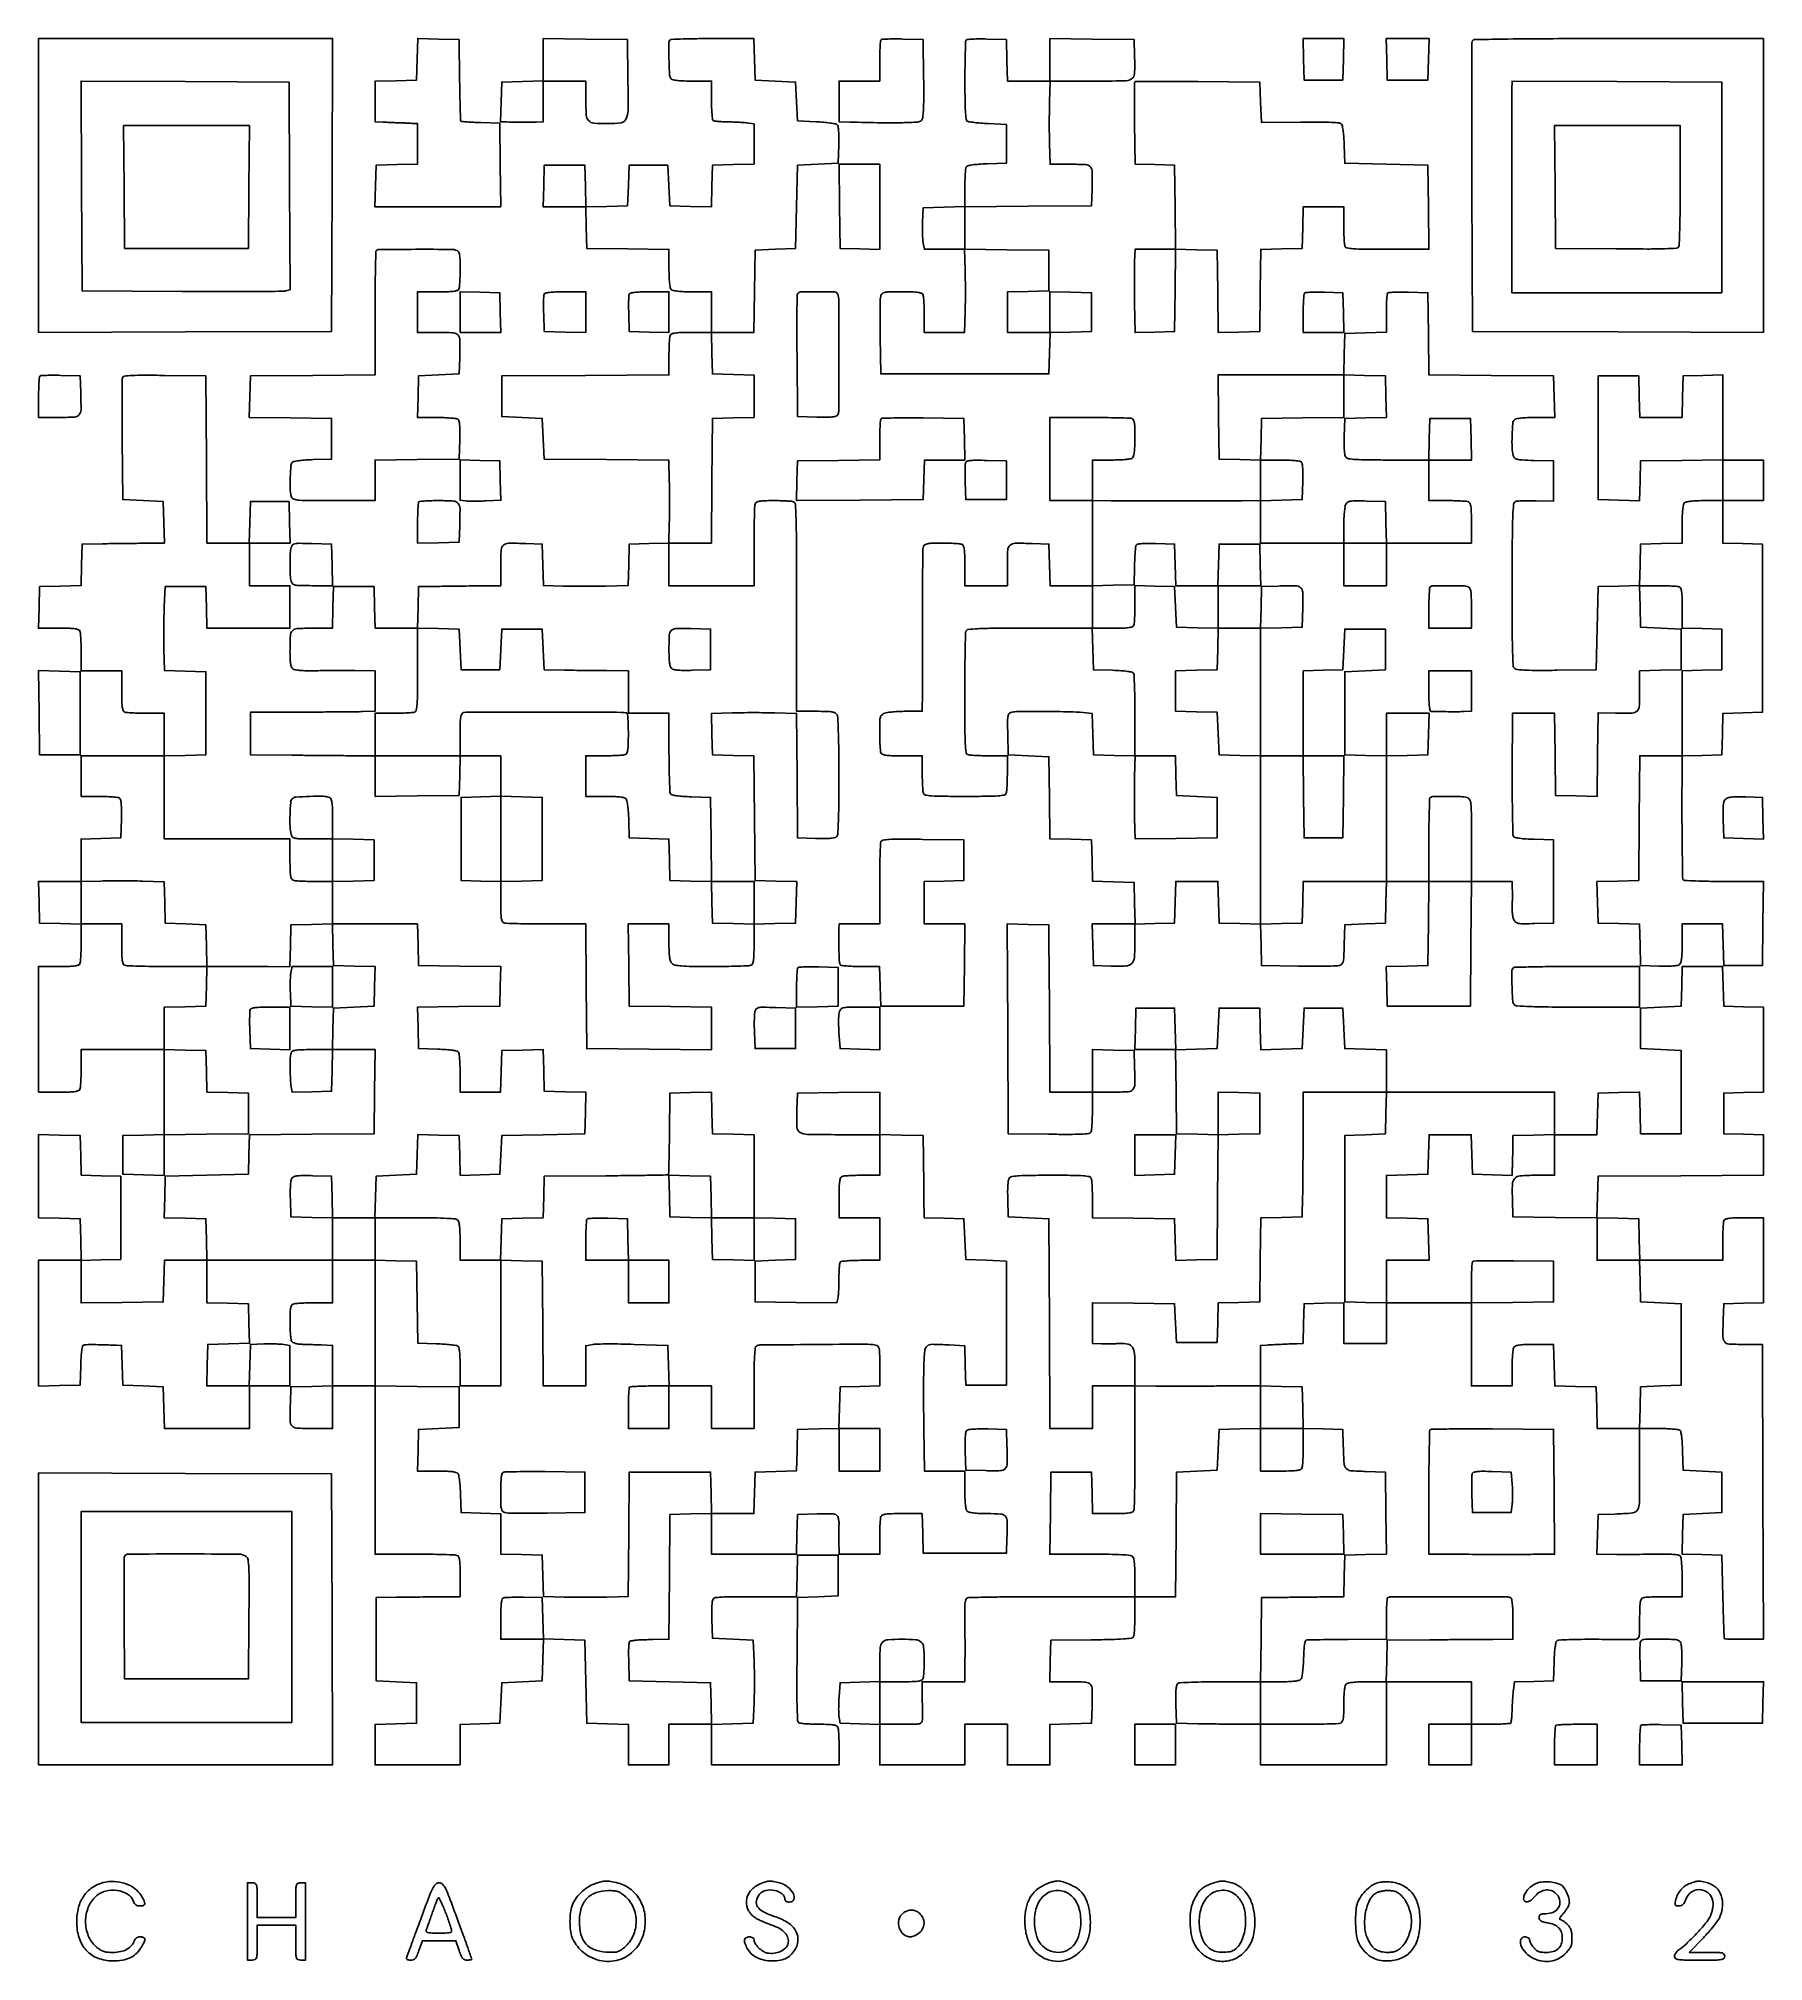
# Model space of a CAD drawing. Extents: x 179 to 1071, y 112 to 1107.
import ezdxf

# ---------------------------------------------------------------- set-up
doc = ezdxf.new("R2010")
doc.units = 0

msp = doc.modelspace()

# ---------------------------------------------------------------- linework, layer by layer
for points in [[(179, 1030.993714), (179, 954.987428), (254.75, 955.243714), (330.5, 955.5), (330.756286, 1031.25), (331.012572, 1107), (255.006286, 1107), (179, 1107)], [(833.216168, 1096.25), (833.5, 1085.5), (843.5, 1085.5), (853.5, 1085.5), (853.783832, 1096.25), (854.067663, 1107), (843.5, 1107), (832.932337, 1107)], [(876.216168, 1096.25), (876.5, 1085.5), (887, 1085.5), (897.5, 1085.5), (897.783832, 1096.25), (898.067663, 1107), (887, 1107), (875.932337, 1107)], [(223.235953, 1030.25), (223.5, 998.5), (255.5, 998.5), (287.5, 998.5), (287.764047, 1030.25), (288.028094, 1062), (255.5, 1062), (222.971906, 1062)], [(593.230498, 1020.25), (593.5, 998.5), (603.75, 998.215017), (614, 997.930034), (614, 1019.965017), (614, 1042), (603.480498, 1042), (592.960995, 1042)], [(397, 965.534983), (397, 955), (407.534983, 955), (418.069966, 955), (417.784983, 965.25), (417.5, 975.5), (407.25, 975.784983), (397, 976.069966)], [(179.230403, 758.284031), (179.5, 736.5), (190, 736.5), (200.5, 736.5), (200.5, 758), (200.5, 779.5), (189.730403, 779.784031), (178.960806, 780.068061)], [(833.230112, 714.75), (833.5, 693.5), (843.5, 693.5), (853.5, 693.5), (853.769888, 714.75), (854.039775, 736), (843.5, 736), (832.960225, 736)], [(439.5, 693), (439.5, 671.5), (428.75, 671.216168), (418, 670.932337), (418, 693), (418, 715.067663), (428.75, 714.783832), (439.5, 714.5)], [(810.5, 551), (810.5, 540.5), (799.75, 540.216168), (789, 539.932337), (789, 551), (789, 562.067663), (799.75, 561.783832), (810.5, 561.5)], [(746, 529.465017), (746, 518.930034), (756.25, 519.215017), (766.5, 519.5), (766.784983, 529.75), (767.069966, 540), (756.534983, 540), (746, 540)], [(526.783832, 507.75), (527.067663, 497), (538.033832, 497), (549, 497), (549, 485.966168), (549, 474.932337), (538.25, 475.216168), (527.5, 475.5), (527.216508, 486.216508), (526.933016, 496.933016), (516.216508, 497.216508), (505.5, 497.5), (505.215822, 508.284178), (504.931643, 519.068357), (515.715822, 518.784178), (526.5, 518.5)], [(179, 289.506286), (179, 214), (255.006326, 214), (331.012652, 214), (330.756326, 289.25), (330.5, 364.5), (254.75, 364.756286), (179, 365.012572)], [(310, 290.5), (310, 236), (255.5, 236), (201, 236), (201, 290.5), (201, 345), (255.5, 345), (310, 345)], [(811, 333.519888), (811, 323), (832.534983, 323), (854.069966, 323), (853.784983, 333.25), (853.5, 343.5), (832.25, 343.769888), (811, 344.039775)], [(1029.216168, 246.25), (1029.5, 235.5), (1050, 235.5), (1070.5, 235.5), (1070.783832, 246.25), (1071.067663, 257), (1050, 257), (1028.932337, 257)], [(746, 224.5), (746, 214), (756.5, 214), (767, 214), (767, 224.5), (767, 235), (756.5, 235), (746, 235)]]:
    msp.add_lwpolyline(points, close=True)
for points in [[(505.666667, 1106.333333, 0.198875), (504.892492, 1104.464691, 0.006657), (505.000141, 1096.291387, 0.006951), (505.329065, 1088.151095, 0.184841), (506.2, 1086.2, 0.150969), (507.200304, 1085.671932, 0.019349), (509.630442, 1085.311224, 0.018472), (512.928253, 1085.074295, 0.008695), (517.2, 1085), (527, 1085), (527, 1075.059017, 0.008604), (527.066269, 1071.208327, 0.013124), (527.268904, 1067.872006, 0.007655), (527.550721, 1065.124555, 0.228795), (527.915418, 1064.552274, 0.111988), (528.58058, 1064.324048, 0.006619), (530.716466, 1064.122159, 0.009715), (533.289116, 1063.963546, 0.006992), (536.165418, 1063.882522, -0.005241), (539.17514, 1063.808289, -0.005397), (542.153279, 1063.67139, -0.005231), (544.731652, 1063.497881, -0.022795), (546.25, 1063.309809), (549, 1062.841089), (549, 1052.454376), (549, 1042.067663), (538.25, 1041.783832), (527.5, 1041.5), (527.215829, 1030.716515), (526.931657, 1019.93303), (516.215829, 1020.216515), (505.5, 1020.5), (505, 1031), (504.5, 1041.5), (494.5, 1041.5), (484.5, 1041.5), (484, 1031), (483.5, 1020.5), (472.784171, 1020.216515), (462.068343, 1019.93303), (461.784171, 1030.716515), (461.5, 1041.5), (451, 1041.5), (440.5, 1041.5), (440.216168, 1030.75), (439.932337, 1020), (450.932337, 1020), (461.932337, 1020), (462.216168, 1009.25), (462.5, 998.5), (483.75, 998.230112), (505, 997.960225), (505, 988.180112, 0.008721), (505.074341, 983.918248, 0.018496), (505.311349, 980.626174, 0.019373), (505.672136, 978.199565, 0.150894), (506.2, 977.2, 0.150969), (507.200304, 976.671932, 0.019349), (509.630442, 976.311224, 0.018472), (512.928253, 976.074295, 0.008695), (517.2, 976), (527, 976), (527, 965.5), (527, 955), (516.606989, 955, 0.005351), (511.039857, 954.940414, 0.030363), (508.086379, 954.69735, 0.063068), (506.398405, 954.23239, 0.205218), (505.606989, 953.418213, 0.072008), (505.367901, 952.362133, 0.005923), (505.178303, 949.537596, 0.007837), (505.044306, 946.147328, 0.005957), (505, 942.428835), (505, 933.021245), (461.75, 932.760623), (418.5, 932.5), (418.5, 922), (418.5, 911.5), (429, 911), (439.5, 910.5), (440, 900), (440.5, 889.5), (472.687867, 889.236229), (504.875734, 888.972458), (505.187867, 878.086122, -0.004489), (505.28501, 873.152434, -0.002695), (505.316173, 867.293999, -0.002699), (505.284303, 861.466032, -0.004703), (505.186339, 856.634173), (504.872678, 846.068561), (494.686339, 845.78428), (484.5, 845.5), (484.216777, 834.80998), (483.933553, 824.11996), (472.216777, 823.80998, -0.003827), (466.987357, 823.711673, -0.002484), (460.940704, 823.674332, -0.002497), (455.036336, 823.69669, -0.00474), (450.283492, 823.783492), (440.066984, 824.066984), (439.783492, 834.783492), (439.5, 845.5), (431, 845.795054, 0.009927), (422.034911, 845.928151, 0.179688), (419.397028, 844.933469, 0.203196), (418.211645, 842.50249, 0.01319), (418, 834.480948), (418, 824), (407.75, 823.902492, 0.000362), (403.032594, 823.8542, 0.000201), (397.279688, 823.788832, 0.0002), (391.45558, 823.717978, 0.000324), (386.5, 823.652492), (375.5, 823.5), (375.216168, 812.75), (374.932337, 802), (364, 802), (353.067663, 802), (352.783832, 812.75), (352.5, 823.5), (342, 823.5), (331.5, 823.5), (331.216168, 812.75), (330.932337, 802), (320.5828, 802, 0.012604), (312.713129, 801.801594, 0.191943), (310.282476, 800.68777, 0.180973), (309.210938, 798.179732, 0.010977), (309.013655, 789.872445, 0.010648), (309.084288, 786.251708, 0.030066), (309.339058, 783.735696, 0.043438), (309.774808, 782.013719, 0.136692), (310.44782, 781.043305, 0.131997), (311.60031, 780.514404, 0.020002), (314.137717, 780.188419, 0.017993), (317.613058, 780.008263, 0.008019), (322.19782, 780.009308, -0.001953), (326.884095, 780.06723, -0.001151), (332.484672, 780.101684, -0.001151), (338.080299, 780.110352, -0.001969), (342.75, 780.088447), (353, 780), (353, 769.5), (353, 759), (346.75, 758.844692, -0.003795), (342.940155, 758.778953, -0.000478), (334.698438, 758.70719, -0.000561), (324.913011, 758.642322, -0.000466), (314.5, 758.594692), (288.5, 758.5), (288.5, 747.5), (288.5, 736.5), (310, 736.289091, 0.00027), (319.019799, 736.205478, 0.000244), (328.342187, 736.128653, 0.000245), (336.688123, 736.068039, 0.000784), (342.25, 736.039091), (353, 736), (353, 725.480498), (353, 714.960995), (374.75, 715.230498), (396.5, 715.5), (396.784983, 725.75), (397.069966, 736), (407.534983, 736), (418, 736), (418, 725.534983), (418, 715.069966), (407.75, 714.784983), (397.5, 714.5), (397.5, 693), (397.5, 671.5), (407.75, 671.215017), (418, 670.930034), (418, 660.572006, 0.005378), (418.059653, 655.025624, 0.030449), (418.302828, 652.080782, 0.063222), (418.767938, 650.397244, 0.204941), (419.581787, 649.606989, 0.083049), (420.779338, 649.363373, 0.001843), (426.692705, 649.178303, 0.004128), (433.634349, 649.043995, 0.002773), (441.567934, 649), (461.972294, 649), (462.236147, 616.75), (462.5, 584.5), (494.75, 584.236147), (527, 583.972294), (527, 594.966259), (527, 605.960225), (505.75, 606.230112), (484.5, 606.5), (484.230112, 627.75), (483.960225, 649), (494.480112, 649), (505, 649), (505, 639.571429, 0.007672), (505.072913, 634.819907, 0.027809), (505.333333, 631.809524, 0.044747), (505.802787, 629.81649, 0.116684), (506.571429, 628.571429, 0.148636), (508.14836, 627.72973, 0.0296), (511.34952, 627.29169, 0.016456), (516.702118, 627.056548, 0.002748), (526.989641, 627, 0.003), (534.326102, 627.044021, 0.004426), (540.764832, 627.178303, 0.002105), (546.232302, 627.363795, 0.082256), (547.418213, 627.606989, 0.20495), (548.232073, 628.397282, 0.063217), (548.697178, 630.080966, 0.030446), (548.940349, 633.026092, 0.005377), (549, 638.573157), (549, 648.932337), (559.75, 649.216168), (570.5, 649.5), (570.783485, 660.215829), (571.06697, 670.931657), (560.283485, 671.215829), (549.5, 671.5), (549.236191, 703.716308), (548.972383, 735.932617), (538.236191, 736.216308), (527.5, 736.5), (527.216828, 747.185006), (526.933655, 757.870013), (537.682192, 758.185006, -0.004643), (542.61111, 758.283652, -0.002628), (548.584162, 758.316318, -0.002623), (554.606829, 758.286005, -0.004311), (559.701591, 758.189692), (570.972453, 757.879384), (571.236226, 725.689692), (571.5, 693.5), (580.850715, 693.211141, 0.00938), (584.819646, 693.163026, 0.01732), (588.042937, 693.296141, 0.016988), (590.502874, 693.567543, 0.138085), (591.527995, 694.023234, 0.202759), (592.247626, 695.412365, 0.008668), (592.588627, 701.037277, 0.008844), (592.810528, 709.728357, 0.001773), (592.877043, 725.221703, 0.002685), (592.820116, 737.535083, 0.005033), (592.620396, 747.489979, 0.002341), (592.337901, 755.602472, 0.11346), (591.914579, 757.159611, 0.146429), (590.947575, 758.132843, 0.083014), (589.363939, 758.679117, 0.036307), (586.596333, 758.939866, 0.005339), (580.964816, 759), (571, 759), (571, 812.893011, 0.0007), (570.95586, 844.443339, 0.006554), (570.739847, 858.02218, 0.007067), (570.392867, 866.058592, 0.294906), (569.418213, 867.393011, 0.070701), (568.376466, 867.631706, 0.006434), (565.712778, 867.821697, 0.008233), (562.515192, 867.955664, 0.006352), (559.025201, 868, 0.006824), (554.394852, 867.936805, 0.03479), (551.832752, 867.687898, 0.070258), (550.343123, 867.216173, 0.191652), (549.606989, 866.418213, 0.083055), (549.363369, 865.220565, 0.001841), (549.178303, 859.303225, 0.004125), (549.043995, 852.357109, 0.002771), (549, 844.418213), (549, 824), (527, 824), (505, 824), (505, 835), (505, 846), (515.986147, 846), (526.972294, 846), (527.236147, 878.25), (527.5, 910.5), (538.25, 910.783832), (549, 911.067663), (549, 922), (549, 932.932337), (538.25, 933.216168), (527.5, 933.5), (527.216168, 944.25), (526.932337, 955), (537.946281, 955), (548.960225, 955), (549.230112, 976.25), (549.5, 997.5), (560, 998), (570.5, 998.5), (571, 1020), (571.5, 1041.5), (582, 1042), (592.5, 1042.5), (592.789648, 1051.910352, 0.009052), (592.840268, 1055.906317, 0.017612), (592.710631, 1059.093133, 0.016788), (592.446066, 1061.500693, 0.161989), (591.991548, 1062.408452, 0.150833), (591.136984, 1062.859873, 0.010075), (588.373393, 1063.324107, 0.013797), (584.997628, 1063.726659, 0.009853), (581.2019, 1063.9981), (571.5, 1064.5), (571, 1074.5), (570.5, 1084.5), (560, 1085), (549.5, 1085.5), (549.216168, 1096.25), (548.932337, 1107), (527.632835, 1107, 0.002928), (519.419844, 1106.951908, 0.004657), (512.394229, 1106.804167, 0.001225), (506.288613, 1106.603887, 0.189769)], [(374.784171, 1096.283485), (374.5, 1085.5), (363.75, 1085.216168), (353, 1084.932337), (353, 1074.466168), (353, 1064), (357.25, 1063.788296, 0.001158), (359.167431, 1063.697233, 0.000711), (361.426562, 1063.598404, 0.000713), (363.661971, 1063.50699, 0.001274), (365.5, 1063.439142, -0.001185), (367.232676, 1063.375491, -0.000899), (369.132812, 1063.297757, -0.000908), (370.915713, 1063.218363, -0.00212), (372.25, 1063.150846), (375, 1063), (375, 1052.533832), (375, 1042.067663), (364.25, 1041.783832), (353.5, 1041.5), (353.216168, 1030.75), (352.932337, 1020), (385.485671, 1020), (418.039005, 1020), (417.769502, 1041.660014), (417.5, 1063.320028), (407.662059, 1063.581289, -0.003918), (403.860605, 1063.712061, -0.006114), (400.589461, 1063.890356, -0.002146), (397.785405, 1064.089697, -0.179423), (397.400112, 1064.266554, -0.190311), (397.224471, 1064.671474, -0.00053), (397.030731, 1070.706769, -0.003034), (396.859865, 1077.550368, -0.001877), (396.738054, 1085.59528), (396.5, 1106.5), (385.784171, 1106.783485), (375.068343, 1107.06697)], [(440, 1096.053334), (440, 1085.067663), (429.25, 1084.783832), (418.5, 1084.5), (418.215017, 1074.25), (417.930034, 1064), (421.215017, 1063.872346, 0.004308), (425.315892, 1063.748364, 0.004602), (429.329189, 1063.698579, 0.004887), (433.048267, 1063.723025, 0.007624), (436.25, 1063.824216), (440, 1064), (440, 1074.5), (440, 1085), (451, 1085), (462, 1085), (462, 1075.035184, 0.016153), (462.247609, 1067.372781, 0.173402), (463.461506, 1064.564467, 0.187541), (466.136498, 1063.276799, 0.019467), (473.243129, 1063, 0.036025), (480.241557, 1063.504886, 0.25468), (482.876302, 1065.47803, 0.106596), (483.842337, 1069.862711, 0.004428), (483.771494, 1086.002301), (483.5, 1106.5), (461.75, 1106.769502), (440, 1107.039005)], [(614.698485, 1106.365152, 0.177484), (614.419191, 1105.762678, 0.004887), (614.20518, 1102.83643, 0.0095), (614.050598, 1099.343831, 0.006308), (614, 1095.333333), (614, 1085), (603.5, 1085), (593, 1085), (593, 1074.5), (593, 1064), (598.75, 1063.832428, 0.003252), (614.819682, 1063.468707, 0.009865), (625.754696, 1063.508114, 0.007723), (633.577738, 1063.811632, 0.184857), (635.548348, 1064.691205, 0.166112), (636.260671, 1066.142853, 0.018298), (636.599907, 1069.886568, 0.013288), (636.761662, 1075.831748, 0.00276), (636.710528, 1086.281957), (636.5, 1106.5), (625.948485, 1106.781818, 0.00634), (621.854298, 1106.839236, 0.009591), (618.291298, 1106.775673, 0.004864), (615.303205, 1106.635883, 0.184275)], [(658.620026, 1106.194205, 0.13143), (658.401082, 1105.466395, 0.001163), (658.235595, 1099.666823, 0.003919), (658.112704, 1092.975589, 0.002507), (658.069844, 1085.200638, 0.003081), (658.124679, 1075.519223, 0.011503), (658.336707, 1069.434398, 0.010486), (658.662732, 1065.305999, 0.229579), (659.27991, 1064.301873, 0.105877), (660.162836, 1063.972181, 0.00665), (662.932224, 1063.601363, 0.009564), (666.272099, 1063.263965, 0.006945), (670, 1063.011341), (679.5, 1062.5), (679.5, 1052.5), (679.5, 1042.5), (669.535034, 1042.211195, 0.00836), (665.199826, 1042.012968, 0.019108), (661.944063, 1041.684251, 0.01918), (659.589, 1041.262532, 0.199883), (658.800347, 1040.711195, 0.117134), (658.495121, 1039.828483, 0.006997), (658.252233, 1037.001664, 0.010202), (658.077213, 1033.593987, 0.007334), (658.015313, 1029.783832), (658, 1020.067663), (647.25, 1019.783832), (636.5, 1019.5), (636.19351, 1012, 0.008667), (636.120388, 1008.890231, 0.00841), (636.153831, 1005.748438, 0.008349), (636.275841, 1002.987404, 0.030569), (636.488823, 1001.25), (637.090626, 998), (647.456837, 998), (657.823048, 998), (658.161524, 987.25, -0.004781), (658.268781, 982.356225, -0.002807), (658.308236, 976.5, -0.002807), (658.281931, 970.643771, -0.004782), (658.185662, 965.75), (657.871323, 955), (647.435662, 955), (637, 955), (637, 963.918213, 0.006277), (636.955669, 967.449196, 0.008159), (636.821697, 970.68135, 0.006338), (636.631778, 973.373807, 0.070946), (636.393011, 974.418213, 0.205067), (635.602227, 975.232211, 0.063152), (633.916669, 975.697253, 0.03041), (630.967894, 975.940378, 0.005366), (625.412063, 976, 0.003728), (618.871013, 975.951234, 0.047186), (616.425029, 975.683035, 0.149779), (615.202588, 975.013846, 0.136278), (614.509352, 973.75, 0.052311), (614.30838, 972.167066, 0.002275), (614.212208, 966.579688, 0.003849), (614.179265, 959.94252, 0.002733), (614.2403, 952.5), (614.5, 933.5), (658, 933.5), (701.5, 933.5), (701.783492, 944.216508), (702.066984, 954.933016), (712.783492, 955.216508), (723.5, 955.5), (723.5, 965.5), (723.5, 975.5), (712.75, 975.783832), (702, 976.067663), (702, 965.533832), (702, 955), (691, 955), (680, 955), (680, 965.466168), (680, 975.932337), (690.75, 976.216168), (701.5, 976.5), (701.5, 987), (701.5, 997.5), (679.75, 997.769502), (658, 998.039005), (658, 1009.005838), (658, 1019.972671), (690.75, 1020.236336), (723.5, 1020.5), (723.795054, 1029, 0.009897), (723.928625, 1037.960728, 0.178991), (722.937782, 1040.600189, 0.20376), (720.514363, 1041.787113, 0.013355), (712.545286, 1042), (702.128677, 1042), (701.814338, 1052.75, -0.004782), (701.718069, 1057.643771, -0.002807), (701.691764, 1063.5, -0.002807), (701.731219, 1069.356225, -0.004781), (701.838476, 1074.25), (702.176952, 1085), (723.569424, 1085, 0.003508), (740.512075, 1085.118859, 0.129522), (744.204955, 1086.147418, 0.257216), (745.795919, 1088.813456, 0.017304), (745.795054, 1098), (745.5, 1106.5), (723.75, 1106.769502), (702, 1107.039005), (702, 1096.019502), (702, 1085), (691.033832, 1085), (680.067663, 1085), (679.783832, 1095.75), (679.5, 1106.5), (669.330091, 1106.784099, 0.008166), (665.393338, 1106.829756, 0.012573), (661.988922, 1106.728008, 0.006967), (659.173442, 1106.533552, 0.237925)], [(920.460009, 1105.75, 0.090591), (920.266358, 1104.709509, 0.000109), (920.198937, 1082.982812, 0.000984), (920.176611, 1058.652573, 0.000605), (920.241394, 1030), (920.5, 955.5), (995.75, 955.243674), (1071, 954.987348), (1071, 1030.993674), (1071, 1107), (995.968615, 1107, 0.000668), (957.448289, 1106.948566, 0.003471), (936.19131, 1106.744245, 0.001205), (921.475143, 1106.465155, 0.305157)], [(308.758677, 1030.77123), (309.017354, 977.04246), (306.758677, 976.494347, -0.057902), (304.987826, 976.276519, -0.000418), (290.035361, 976.188577, -0.001589), (272.903102, 976.156579, -0.001017), (253, 976.223117), (201.5, 976.5), (201.241383, 1030.758691), (200.982767, 1085.017383), (254.741383, 1084.758691), (308.5, 1084.5)], [(745.930282, 1084.59887, 0.197205), (745.757949, 1084.189237, 0.000551), (745.711117, 1078.112699, 0.003137), (745.708841, 1071.221032, 0.001939), (745.788415, 1063.119814), (746.076829, 1042.069118), (756.288415, 1041.784559), (766.5, 1041.5), (766.769502, 1019.75), (767.039005, 998), (756.56722, 998), (746.095435, 998), (745.797717, 991.75, 0.009536), (745.701276, 988.370186, 0.002381), (745.675357, 982.846133, 0.002432), (745.706553, 976.52562, 0.002444), (745.799242, 970.215561), (746.098484, 954.931121), (756.299242, 955.215561), (766.5, 955.5), (766.769986, 976.783629), (767.039971, 998.067258), (777.769986, 997.783629), (788.5, 997.5), (788.769986, 976.216371), (789.039971, 954.932742), (799.769986, 955.216371), (810.5, 955.5), (810.76979, 976.716369), (811.03958, 997.932738), (821.76979, 998.216369), (832.5, 998.5), (832.783832, 1009.25), (833.067663, 1020), (843.533832, 1020), (854, 1020), (854, 1010.581787, 0.005951), (854.044305, 1006.859224, 0.007831), (854.178303, 1003.465525, 0.005915), (854.367894, 1000.638111, 0.07203), (854.606989, 999.581787, 0.258752), (855.662869, 998.696053, 0.029979), (858.838399, 998.275555, 0.015887), (864.493684, 998.049558, 0.002042), (876.626491, 998), (898.039005, 998), (897.769502, 1019.75), (897.5, 1041.5), (876, 1042), (854.5, 1042.5), (854.209882, 1051.945876, 0.010107), (854.020711, 1055.657946, 0.013735), (853.690518, 1058.995937, 0.010607), (853.284198, 1061.734769, 0.131813), (852.849235, 1062.681661, 0.194823), (851.620242, 1063.342324, 0.014252), (847.719378, 1063.654738, 0.012426), (841.71959, 1063.814162, 0.002892), (831.639353, 1063.773148), (811.5, 1063.574727), (811, 1074.037363), (810.5, 1084.5), (778.430282, 1084.763615, 0.001261), (766.103724, 1084.833852, 0.002061), (755.654648, 1084.823963, 0.000241), (746.346733, 1084.772297, 0.196764)], [(1049.5, 1030), (1049.5, 975.5), (995.211905, 975.5), (940.92381, 975.5), (940.942857, 1025.75, -0.000032), (940.951538, 1045.331386, -0.000047), (940.961905, 1062.563467, -0.000022), (940.972765, 1077.239555, -0.00086), (940.980952, 1080.508612), (941, 1085.017225), (995.25, 1084.758612), (1049.5, 1084.5)], [(963.235953, 1030.25), (963.5, 998.5), (994.93202, 998.235498, 0.001697), (1010.901959, 998.155315, 0.00816), (1019.995146, 998.288929, 0.006635), (1026.009704, 998.555446, 0.241447), (1027.166708, 999.235498, 0.134731), (1027.492293, 1000.296498, 0.001088), (1027.738089, 1009.161365, 0.003824), (1027.920853, 1019.372002, 0.002438), (1027.984687, 1031.25), (1028, 1062), (995.485953, 1062), (962.971906, 1062)], [(353.666667, 997.333333, 0.192993), (353.394749, 996.697469, 0.000571), (353.195833, 987.515528, 0.003169), (353.048032, 977.093985, 0.001961), (353, 964.847186), (353, 933.027706), (320.75, 932.763853), (288.5, 932.5), (288.216371, 921.769986), (287.932742, 911.039971), (309.216371, 910.769986), (330.5, 910.5), (330.5, 900), (330.5, 889.5), (321.054124, 889.209882, 0.009679), (317.346001, 889.024093, 0.013265), (314.020329, 888.704018, 0.009997), (311.288784, 888.312199, 0.133347), (310.373712, 887.89519, 0.20101), (309.51104, 886.243559, 0.010957), (309.13582, 880.266421, 0.01745), (309.100481, 874.259667, 0.054104), (309.653743, 870.25, 0.213201), (310.687475, 868.932612, 0.0961), (312.835432, 868.282876, 0.024195), (317.383932, 868.038171, 0.001342), (331.608408, 868), (353, 868), (353, 878.480498), (353, 888.960995), (374.75, 889.230498), (396.5, 889.5), (396.788231, 899.417355, 0.006827), (396.861823, 904.195195, 0.023663), (396.721018, 907.282937, 0.033714), (396.395734, 909.294865, 0.19692), (395.788231, 910.152042, 0.11554), (394.859509, 910.475676, 0.007548), (392.004417, 910.733781, 0.010646), (388.557744, 910.919289, 0.007729), (384.716168, 910.984687), (374.932337, 911), (375.216168, 921.75), (375.5, 932.5), (386, 933), (396.5, 933.5), (396.795054, 942, 0.009927), (396.928151, 950.965089, 0.179688), (395.933469, 953.602972, 0.203196), (393.50249, 954.788355, 0.01319), (385.480948, 955), (375, 955), (375, 965.5), (375, 976), (385.393011, 976, 0.005351), (390.960143, 976.059586, 0.030363), (393.913621, 976.30265, 0.063068), (395.601595, 976.76761, 0.205218), (396.393011, 977.581787, 0.070701), (396.631706, 978.623534, 0.006434), (396.821697, 981.287222, 0.008233), (396.955664, 984.484808, 0.006352), (397, 987.974799, 0.006824), (396.936805, 992.605148, 0.03479), (396.687898, 995.167248, 0.070258), (396.216173, 996.656877, 0.191652), (395.418213, 997.393011, 0.090869), (392.372195, 997.963567, 0.001339), (374.044861, 997.98644, 0.000701), (355.105342, 997.932822, 0.197813)], [(440.42719, 974.670857, 0.080952), (440.238236, 973.761419, 0.005495), (440.152581, 971.111648, 0.007759), (440.13413, 967.934715, 0.005737), (440.208575, 964.420857), (440.5, 955.5), (451.25, 955.216168), (462, 954.932337), (462, 965.466168), (462, 976), (451.468615, 976, 0.006172), (446.333082, 975.936605, 0.023783), (443.151337, 975.70634, 0.035152), (441.150677, 975.321414, 0.240491)], [(484.42719, 974.670857, 0.080952), (484.238236, 973.761419, 0.005495), (484.152581, 971.111648, 0.007759), (484.13413, 967.934715, 0.005737), (484.208575, 964.420857), (484.5, 955.5), (494.75, 955.215017), (505, 954.930034), (505, 965.465017), (505, 976), (494.968615, 976, 0.006598), (490.101724, 975.935772, 0.024763), (487.056456, 975.704164, 0.036821), (485.136931, 975.316985, 0.237243)], [(571.453816, 974.740243, 0.089548), (571.261817, 973.729866, 0.000598), (571.19019, 964.747155, 0.00234), (571.168607, 954.460077, 0.00149), (571.235201, 942.490243), (571.5, 911.5), (581.417355, 911.211769, 0.006842), (586.193003, 911.138361, 0.023622), (589.284108, 911.279254, 0.033596), (591.300876, 911.604615, 0.19533), (592.164203, 912.211769, 0.143148), (592.785825, 914.312393, 0.000424), (592.85792, 943.145015, 0.00063), (592.869081, 971.50647, 0.091641), (592.267573, 974.7451, 0.300602), (590.626992, 975.917246, 0.009147), (581.86074, 976.075585, 0.009148), (573.094622, 975.913134, 0.300473)], [(876.699448, 975.366114, 0.176154), (876.420134, 974.767649, 0.005354), (876.205463, 971.993526, 0.009972), (876.050688, 968.673063, 0.006659), (876, 964.867165), (876, 955.067663), (865.25, 954.783832), (854.5, 954.5), (854.216168, 943.75), (853.932337, 933), (821.446666, 933), (788.960995, 933), (789.230498, 911.25), (789.5, 889.5), (800.25, 889.216168), (811, 888.932337), (811, 878.466168), (811, 868), (801.25, 867.959993, -0.000685), (785.98031, 867.918248, -0.000268), (764.919858, 867.900822, -0.00023), (744.444831, 867.904314, -0.001371), (733.75, 867.940386), (724, 868), (724, 878.5), (724, 889), (733.8, 889, 0.008695), (738.071747, 889.074295, 0.018472), (741.369558, 889.311224, 0.019349), (743.799696, 889.671932, 0.150969), (744.8, 890.2, 0.148618), (745.321527, 891.177004, 0.020076), (745.684733, 893.499944, 0.019202), (745.924249, 896.62258, 0.009539), (746, 900.593011, 0.006405), (745.937794, 905.449162, 0.033615), (745.690477, 908.105917, 0.068495), (745.220382, 909.642994, 0.195123), (744.418213, 910.393011, 0.083055), (743.220565, 910.636631, 0.001841), (737.303225, 910.821697, 0.004125), (730.357109, 910.956005, 0.002771), (722.418213, 911), (702, 911), (702, 889.5), (702, 868), (713, 868), (724, 868), (724, 846), (724, 824), (713.033832, 824), (702.067663, 824), (701.783832, 834.75), (701.5, 845.5), (693, 845.795054, 0.009927), (684.034911, 845.928151, 0.179688), (681.397028, 844.933469, 0.203196), (680.211645, 842.50249, 0.01319), (680, 834.480948), (680, 824), (669, 824), (658, 824), (658, 834.393011, 0.005351), (657.940414, 839.960143, 0.030363), (657.69735, 842.913621, 0.063068), (657.23239, 844.601595, 0.205218), (656.418213, 845.393011, 0.070792), (655.375477, 845.631732, 0.006399), (652.701145, 845.821697, 0.008206), (649.490764, 845.955666, 0.006324), (645.9856, 846, 0.006065), (641.072742, 845.9404, 0.039956), (638.628654, 845.684968, 0.094564), (637.285299, 845.159954, 0.177823), (636.582439, 844.25, 0.072182), (636.360622, 842.889437, 0.000815), (636.213436, 833.614063, 0.002497), (636.114314, 822.891071, 0.001623), (636.101883, 810.5, -0.000308), (636.122993, 797.533747, -0.000343), (636.127071, 785.035937, -0.000316), (636.116503, 774.38561, -0.00182), (636.086832, 768.75), (636, 759), (627.5651, 759, 0.010473), (624.147713, 758.928411, 0.011635), (620.854453, 758.713521, 0.011038), (618.061842, 758.403665, 0.05775), (616.5651, 758.024751, 0.086062), (615.089254, 757.150043, 0.153948), (614.34897, 755.96553, 0.058579), (614.054306, 753.813156, 0.004758), (614, 748.106538, 0.00626), (614.044329, 744.566072, 0.008142), (614.178303, 741.32592, 0.006316), (614.368206, 738.626802, 0.071002), (614.606989, 737.581787, 0.205218), (615.398405, 736.76761, 0.063068), (617.086379, 736.30265, 0.030363), (620.039857, 736.059586, 0.005351), (625.606989, 736), (636, 736), (636, 727.081787, 0.006277), (636.044331, 723.550804, 0.008159), (636.178303, 720.31865, 0.006338), (636.368222, 717.626193, 0.070946), (636.606989, 716.581787, 0.25694), (637.652022, 715.699082, 0.031157), (640.739087, 715.276325, 0.016334), (646.241252, 715.049835, 0.002119), (658, 715, 0.002119), (669.758748, 715.049835, 0.016334), (675.260913, 715.276325, 0.031157), (678.347978, 715.699082, 0.25694), (679.393011, 716.581787, 0.070946), (679.631778, 717.626193, 0.006338), (679.821697, 720.31865, 0.008159), (679.955669, 723.550804, 0.006277), (680, 727.081787), (680, 736), (670.581787, 736, -0.005951), (666.859224, 736.044305, -0.007831), (663.465525, 736.178303, -0.005915), (660.638111, 736.367894, -0.07203), (659.581787, 736.606989, -0.277483), (658.659025, 737.788514, -0.01785), (658.26776, 742.326847, -0.011258), (658.046786, 750.276945, -0.001318), (658, 768.025201, -0.00184), (658.04388, 779.948752, -0.002844), (658.178303, 790.250278, -0.000896), (658.361444, 799.170831, -0.086235), (658.606989, 800.418213, -0.27952), (659.804078, 801.345864, -0.016549), (664.571826, 801.73309, -0.010742), (672.899612, 801.953513, -0.001245), (691.573157, 802), (723.932337, 802), (724.216168, 791.25), (724.5, 780.5), (734.464966, 780.211195, -0.00836), (738.800174, 780.012968, -0.019108), (742.055937, 779.684251, -0.01918), (744.411, 779.262532, -0.199883), (745.199653, 778.711195, -0.131314), (745.510072, 777.725132, -0.002044), (745.747767, 771.750538, -0.005281), (745.923129, 764.769247, -0.003454), (745.984687, 756.716168), (746, 735.932337), (735.25, 736.216168), (724.5, 736.5), (724.217074, 747.160691), (723.934148, 757.821381), (719.217074, 758.330813, 0.022835), (712.346533, 758.756766, 0.00365), (698.884608, 758.877321, 0.001746), (684.711316, 758.851296, 0.073425), (681.716958, 758.392881, 0.190914), (680.771962, 757.635261, 0.096505), (680.276415, 756.16606, 0.035658), (680.104591, 753.380555, 0.004209), (680.216958, 747.172125), (680.5, 736.5), (691, 736), (701.5, 735.5), (701.76979, 714.283631), (702.03958, 693.067262), (712.76979, 692.783631), (723.5, 692.5), (723.783492, 681.783492), (724.066984, 671.066984), (734.783492, 670.783492), (745.5, 670.5), (745.783832, 659.75), (746.067663, 649), (735, 649), (723.932337, 649), (724.216168, 638.25), (724.5, 627.5), (733.642469, 627.213897, 0.01941), (741.386313, 627.272223, 0.186528), (744.348141, 628.577751, 0.180635), (745.712718, 631.557868, 0.017997), (746, 639.536445), (746, 648.930034), (756.25, 649.215017), (766.5, 649.5), (766.783832, 660.25), (767.067663, 671), (778, 671), (788.932337, 671), (789.216168, 660.25), (789.5, 649.5), (800.216508, 649.216508), (810.933016, 648.933016), (811.216508, 638.216508), (811.5, 627.5), (830.5, 627.2403, 0.002689), (837.940041, 627.178622, 0.003795), (844.569445, 627.209638, 0.002219), (850.152897, 627.302933, 0.052405), (851.715131, 627.500601, 0.141258), (852.955297, 628.196307, 0.138528), (853.646307, 629.450435, 0.046054), (853.987353, 631.937938, 0.004099), (854.215131, 638.2603), (854.5, 648.5), (865, 649), (875.5, 649.5), (875.783832, 660.25), (876.067663, 671), (887.053334, 671), (898.039005, 671), (897.769502, 649.25), (897.5, 627.5), (886.715394, 627.215817), (875.930789, 626.931635), (876.215394, 616.715817), (876.5, 606.5), (898, 606.5), (919.5, 606.5), (919.763853, 638.75), (920.027706, 671), (930.513853, 671), (941, 671), (941.158618, 667.25, -0.009012), (941.202277, 665.449875, -0.004071), (941.197748, 663.089206, -0.004029), (941.152583, 660.596864, -0.005496), (941.069086, 658.351551, 0.021537), (941.058248, 656.223709, 0.021088), (941.229805, 654.087683, 0.02153), (941.539782, 652.230337, 0.070862), (941.964682, 651.065993, 0.112337), (942.983544, 649.892856, 0.116205), (944.397588, 649.294084, 0.04502), (946.897778, 649.095647, 0.004667), (952.804214, 649.214442), (962.5, 649.5), (962.5, 671), (962.5, 692.5), (952.535034, 692.788805, -0.008379), (948.203062, 692.987047, -0.019057), (944.943997, 693.316007, -0.019095), (942.58354, 693.737958, -0.198454), (941.790158, 694.288805, -0.137749), (941.475727, 695.311381, -0.001), (941.272563, 704.323899, -0.003693), (941.136288, 714.683972, -0.002346), (941.123327, 726.75), (941.236407, 758), (952.098316, 758), (962.960225, 758), (963.230112, 736.75), (963.5, 715.5), (974.230404, 715.216367), (984.960808, 714.932734), (985.230404, 736.610078), (985.5, 758.287422), (994.524293, 758.088484, 0.010885), (1003.063265, 758.086158, 0.182632), (1005.641271, 759.124161, 0.196278), (1006.794186, 761.578791, 0.01287), (1007, 769.573157), (1007, 779.932337), (1017.75, 780.216168), (1028.5, 780.5), (1028.5, 791), (1028.5, 801.5), (1018, 802), (1007.5, 802.5), (1007.216168, 813.25), (1006.932337, 824), (1016.384381, 824, -0.00593), (1020.119908, 823.955696, -0.007809), (1023.524537, 823.821697, -0.005887), (1026.361111, 823.632128, -0.0721), (1027.418213, 823.393011, -0.204941), (1028.232062, 822.602756, -0.063222), (1028.697172, 820.919218, -0.030449), (1028.940347, 817.974376, -0.005378), (1029, 812.427994), (1029, 802.069966), (1039.25, 801.784983), (1049.5, 801.5), (1049.5, 791), (1049.5, 780.5), (1039.25, 780.215017), (1029, 779.930034), (1029, 757.965017), (1029, 736), (1018.013853, 736), (1007.027706, 736), (1006.763853, 703.75), (1006.5, 671.5), (995.716515, 671.215829), (984.93303, 670.931657), (985.216515, 660.215829), (985.5, 649.5), (996.216508, 649.216508), (1006.933016, 648.933016), (1007.216508, 638.216508), (1007.5, 627.5), (1016.850715, 627.211141, 0.009044), (1020.957683, 627.15859, 0.018924), (1024.150171, 627.296386, 0.020746), (1026.513859, 627.587315, 0.132968), (1027.600715, 628.083586, 0.154085), (1028.271246, 629.124417, 0.035127), (1028.685192, 631.205854, 0.024181), (1028.929838, 634.346734, 0.007345), (1029, 639.122445), (1029, 649), (1039.466168, 649), (1049.932337, 649), (1050.216168, 638.25), (1050.5, 627.5), (1060.5, 627.5), (1070.5, 627.5), (1070.769502, 649.25), (1071.039005, 671), (1050.578519, 671, -0.004049), (1042.695545, 671.063835, -0.00648), (1035.967583, 671.260047, -0.001965), (1030.177644, 671.526832, -0.246638), (1029.570909, 671.885267, -0.135808), (1029.207819, 673.131003, -0.00046), (1029.004745, 689.088568, -0.002583), (1028.888857, 706.541809, -0.00195), (1028.935375, 725.715017), (1029, 735.930034), (1039.25, 736.215017), (1049.5, 736.5), (1049.783481, 747.215387), (1050.066961, 757.930773), (1060.283481, 758.215387), (1070.5, 758.5), (1070.5, 802), (1070.5, 845.5), (1060.25, 845.784983), (1050, 846.069966), (1050, 857.034983), (1050, 868), (1060.5, 868), (1071, 868), (1071, 878.5), (1071, 889), (1060.5, 889), (1050, 889), (1050, 911.034983), (1050, 933.069966), (1039.75, 932.784983), (1029.5, 932.5), (1029.216168, 921.75), (1028.932337, 911), (1018, 911), (1007.067663, 911), (1006.783832, 921.75), (1006.5, 932.5), (996, 932.5), (985.5, 932.5), (985.5, 900.5), (985.5, 868.5), (996.214647, 868.216527), (1006.929295, 867.933054), (1007.214647, 878.216527), (1007.5, 888.5), (1028.75, 888.769888), (1050, 889.039775), (1050, 878.519888), (1050, 868), (1040.7, 868, 0.009379), (1036.676508, 867.924518, 0.019071), (1033.522984, 867.685484, 0.019949), (1031.181224, 867.322729, 0.149044), (1030.2, 866.8, 0.150842), (1029.67228, 865.800954, 0.01939), (1029.311437, 863.376818, 0.018512), (1029.074372, 860.088767, 0.008739), (1029, 855.833832), (1029, 846.067663), (1018.25, 845.783832), (1007.5, 845.5), (1007.216508, 834.783492), (1006.933016, 824.066984), (996.216508, 823.783492), (985.5, 823.5), (985, 802), (984.5, 780.5), (964.12788, 780.228906, -0.003338), (954.710387, 780.166454, -0.010039), (948.284806, 780.295762, -0.008741), (943.723041, 780.559181, -0.155629), (942.374909, 781.103817, -0.20877), (941.589842, 782.663036, -0.006242), (941.27409, 790.117874, -0.006832), (941.08399, 801.86438, -0.001125), (941.077897, 824.548955, -0.000877), (941.171584, 849.626536, -0.008689), (941.412422, 860.156535, -0.012635), (941.806064, 866.156543, -0.285825), (942.806576, 867.479271, -0.07465), (943.886713, 867.717844, -0.006953), (946.619129, 867.866777, -0.008817), (949.899527, 867.941955, -0.006814), (953.475707, 867.912099), (962.5, 867.713744), (962.5, 878.106872), (962.5, 888.5), (952.357794, 888.783793, -0.004239), (946.122991, 889.011163, -0.045994), (943.631874, 889.354225, -0.13437), (942.355481, 890.044772, -0.137305), (941.621449, 891.283793, -0.057638), (941.035041, 895.250176, -0.015718), (941.033781, 901.591977, -0.010087), (941.361695, 907.964814, -0.180372), (942.2, 909.8, -0.151095), (943.201559, 910.328414, -0.019308), (945.637701, 910.688986, -0.018432), (948.945271, 910.925781, -0.008652), (953.233832, 911), (963.067663, 911), (962.783832, 921.75), (962.5, 932.5), (930.269847, 932.763827), (898.039695, 933.027654), (897.769847, 954.263827), (897.5, 975.5), (887.449448, 975.782781, 0.006672), (883.547259, 975.840477, 0.010046), (880.145783, 975.777033, 0.005301), (877.300668, 975.636532, 0.183378)], [(833.700461, 975.367127, 0.176204), (833.420729, 974.767614, 0.005336), (833.20576, 971.983885, 0.009955), (833.050761, 968.652273, 0.006646), (833, 964.833333), (833, 955), (843.534983, 955), (854.069966, 955), (853.784983, 965.25), (853.5, 975.5), (843.950461, 975.783794, 0.007041), (840.240283, 975.841782, 0.010544), (837.000338, 975.778463, 0.005798), (834.297812, 975.637197, 0.182377)], [(222.462823, 931.763714, 0.089475), (222.268326, 930.741, 0.000612), (222.194344, 921.757982, 0.002368), (222.17093, 911.46608, 0.00151), (222.23655, 899.493758), (222.5, 868.5), (233, 868), (243.5, 867.5), (243.783832, 856.75), (244.067663, 846), (233.283832, 845.925726, 0.00076), (228.394302, 845.88462, 0.000455), (222.583376, 845.821651, 0.000455), (216.799414, 845.748445, 0.000792), (212, 845.675726), (201.5, 845.5), (201.216508, 834.783492), (200.933016, 824.066984), (190.216508, 823.783492), (179.5, 823.5), (179.216168, 812.75), (178.932337, 802), (189.359179, 802, -0.005326), (194.946379, 801.940479, -0.03028), (197.908208, 801.697521, -0.062919), (199.600474, 801.232706, -0.205485), (200.393011, 800.418213, -0.07203), (200.632106, 799.361889, -0.005915), (200.821697, 796.534475, -0.007831), (200.955695, 793.140776, -0.005951), (201, 789.418213), (201, 780), (211.5, 780), (222, 780), (222, 769.606989, 0.005351), (222.059586, 764.039857, 0.030363), (222.30265, 761.086379, 0.063068), (222.76761, 759.398405, 0.205218), (223.581787, 758.606989, 0.07203), (224.638111, 758.367894, 0.005915), (227.465525, 758.178303, 0.007831), (230.859224, 758.044305, 0.005951), (234.581787, 758), (244, 758), (244, 747), (244, 736), (222.5, 736), (201, 736), (201, 725.5), (201, 715), (210.25, 714.984687, -0.008167), (213.886984, 714.919254, -0.011132), (217.16123, 714.733781, -0.008157), (219.869999, 714.475228, -0.113964), (220.788231, 714.152042, -0.19692), (221.395734, 713.294865, -0.033714), (221.721018, 711.282937, -0.023663), (221.861823, 708.195195, -0.006827), (221.788231, 703.417355), (221.5, 693.5), (211.25, 693.215017), (201, 692.930034), (201, 681.965017), (201, 671), (189.966168, 671), (178.932337, 671), (179.216168, 660.25), (179.5, 649.5), (190.25, 649.216168), (201, 648.932337), (201, 639.547956, -0.005972), (200.955693, 635.838356, -0.007852), (200.821697, 632.455587, -0.005942), (200.632085, 629.63733, -0.07196), (200.393011, 628.581787, -0.205218), (199.601595, 627.76761, -0.063068), (197.913621, 627.30265, -0.030363), (194.960143, 627.059586, -0.005351), (189.393011, 627), (179, 627), (179, 594.5), (179, 562), (189.393011, 562, 0.005351), (194.960143, 562.059586, 0.030363), (197.913621, 562.30265, 0.063068), (199.601595, 562.76761, 0.205218), (200.393011, 563.581787, 0.07203), (200.632106, 564.638111, 0.005915), (200.821697, 567.465525, 0.007831), (200.955695, 570.859224, 0.005951), (201, 574.581787), (201, 584), (222.5, 584), (244, 584), (244, 562.033832), (244, 540.067663), (233.25, 539.783832), (222.5, 539.5), (222.5, 529.5), (222.5, 519.5), (233.25, 519.216168), (244, 518.932337), (244, 529.446666), (244, 539.960995), (265.75, 540.230498), (287.5, 540.5), (287.5, 551), (287.5, 561.5), (276.783492, 561.783492), (266.066984, 562.066984), (265.783492, 572.783492), (265.5, 583.5), (254.75, 583.783832), (244, 584.067663), (244, 595), (244, 605.932337), (254.75, 606.216168), (265.5, 606.5), (265.784983, 616.75), (266.069966, 627), (276.284983, 627.056788, -0.001295), (281.003456, 627.070802, -0.000706), (286.793932, 627.064827, -0.000704), (292.679373, 627.042161, -0.001119), (297.715637, 627.00441), (308.931274, 626.895243), (309.215637, 637.697622), (309.5, 648.5), (320.215829, 648.783485), (330.931657, 649.06697), (331.215829, 638.283485), (331.5, 627.5), (342.284606, 627.215817), (353.069211, 626.931635), (352.784606, 616.715817), (352.5, 606.5), (342, 606), (331.5, 605.5), (331.216168, 594.75), (330.932337, 584), (320.533556, 584, 0.004731), (314.632571, 583.944169, 0.035207), (311.839872, 583.694097, 0.088112), (310.335863, 583.16974, 0.190307), (309.574558, 582.23491, 0.070426), (309.16352, 579.792241, 0.007886), (309.105211, 574.142919, 0.010009), (309.250557, 568.43709, 0.033398), (309.670042, 564.715977), (310.173856, 561.931953), (320.336928, 562.215977), (330.5, 562.5), (330.783832, 573.25), (331.067663, 584), (342.053334, 584), (353.039005, 584), (352.769502, 562.25), (352.5, 540.5), (320.284831, 540.236193), (288.069661, 539.972386), (287.784831, 529.736193), (287.5, 519.5), (266, 519), (244.5, 518.5), (244.216515, 507.784171), (243.93303, 497.068343), (254.716515, 496.784171), (265.5, 496.5), (265.783832, 485.75), (266.067663, 475), (255.067663, 475), (244.067663, 475), (243.783832, 464.25), (243.5, 453.5), (222.25, 453.230112), (201, 452.960225), (201, 463.945129), (201, 474.930034), (211.25, 475.215017), (221.5, 475.5), (221.5, 497), (221.5, 518.5), (211.284601, 518.784601), (201.069202, 519.069202), (200.784601, 529.284601), (200.5, 539.5), (189.75, 539.783832), (179, 540.067663), (179, 518.567663), (179, 497.067663), (189.75, 496.783832), (200.5, 496.5), (200.783832, 485.75), (201.067663, 475), (190.033832, 475), (179, 475), (179, 442.466168), (179, 409.932337), (189.75, 410.216168), (200.5, 410.5), (200.788805, 420.464966, -0.008594), (200.967144, 424.325603, -0.013039), (201.267232, 427.672347, -0.007679), (201.629661, 430.426085, -0.221259), (202.011936, 431.007377, -0.128911), (203.060013, 431.328333, -0.008948), (206.172195, 431.399496, -0.008041), (210.955498, 431.34632, -0.001743), (219.215017, 431.092806), (221.930034, 431), (222.215017, 420.75), (222.5, 410.5), (233, 410), (243.5, 409.5), (243.783832, 398.75), (244.067663, 388), (266.033832, 388), (288, 388), (288, 399), (288, 410), (298.5, 410), (309, 410), (309, 420.454687), (309, 430.909374), (305.75, 431.443641, 0.025929), (304.039527, 431.634436, 0.007609), (301.398438, 431.750775, 0.00762), (298.418357, 431.791197, 0.008112), (295.5, 431.738954), (288.5, 431.5), (288.216168, 420.75), (287.932337, 410), (276.932337, 410), (265.932337, 410), (266.216168, 420.75), (266.5, 431.5), (277.284606, 431.784183), (288.069211, 432.068365), (287.784606, 442.284183), (287.5, 452.5), (276.75, 452.783832), (266, 453.067663), (266, 464.033832), (266, 475), (298.5, 475), (331, 475), (331, 464), (331, 453), (321.581787, 453, 0.005951), (317.859224, 452.955695, 0.007831), (314.465525, 452.821697, 0.005915), (311.638111, 452.632106, 0.07203), (310.581787, 452.393011, 0.190061), (309.785864, 451.663266, 0.071459), (309.315682, 450.197627, 0.035402), (309.070745, 447.679954, 0.006995), (309.015313, 443.143011, 0.009521), (309.086359, 439.729884, 0.012559), (309.288396, 436.624584, 0.010019), (309.571846, 434.061101, 0.108977), (309.923453, 433.089615, 0.138758), (310.563693, 432.515865, 0.042405), (311.787419, 432.040986, 0.037149), (313.366603, 431.702499, 0.026998), (315.158141, 431.553638, -0.000805), (317.228709, 431.490407, -0.000375), (319.913641, 431.40207, -0.000372), (322.73135, 431.30515, -0.00052), (325.25, 431.214023), (331, 431), (331, 420.533832), (331, 410.067663), (320.25, 409.783832), (309.5, 409.5), (309.204946, 401, 0.009927), (309.071849, 392.034911, 0.179688), (310.066531, 389.397028, 0.203196), (312.49751, 388.211645, 0.01319), (320.519052, 388), (331, 388), (331, 399), (331, 410), (342, 410), (353, 410), (353, 366.5), (353, 323), (373.418213, 323, -0.002771), (381.357109, 322.956005, -0.004125), (388.303225, 322.821697, -0.001841), (394.220565, 322.636631, -0.083055), (395.418213, 322.393011, -0.205218), (396.23239, 321.601595, -0.063068), (396.69735, 319.913621, -0.030363), (396.940414, 316.960143, -0.005351), (397, 311.393011), (397, 301), (385.75, 300.925726, 0.000756), (380.680609, 300.884593, 0.000467), (374.720312, 300.821651, 0.000468), (368.83123, 300.748444, 0.000842), (364, 300.675726), (353.5, 300.5), (353.5, 279), (353.5, 257.5), (364, 257), (374.5, 256.5), (374.5, 246), (374.5, 235.5), (363.75, 235.216168), (353, 234.932337), (353, 224.466168), (353, 214), (375, 214), (397, 214), (397, 224.465017), (397, 234.930034), (407.25, 235.215017), (417.5, 235.5), (418, 246), (418.5, 256.5), (429, 257), (439.5, 257.5), (439.784686, 268.334198), (440.069372, 279.168395), (450.784686, 278.834198), (461.5, 278.5), (462, 257), (462.5, 235.5), (473.25, 235.216168), (484, 234.932337), (484, 224.466168), (484, 214), (494.5, 214), (505, 214), (505, 224.5), (505, 235), (516, 235), (527, 235), (527, 224.5), (527, 214), (560, 214), (593, 214), (593, 222.918213, 0.006277), (592.955669, 226.449196, 0.008159), (592.821697, 229.68135, 0.006338), (592.631778, 232.373807, 0.070946), (592.393011, 233.418213, 0.194682), (591.644645, 234.219983, 0.068336), (590.110608, 234.692539, 0.033702), (587.463534, 234.944731, 0.006483), (582.643011, 235.015313, -0.008114), (579.048739, 235.079664, -0.011074), (575.814373, 235.261873, -0.008082), (573.13823, 235.515761, -0.114203), (572.235705, 235.833164, -0.241759), (571.554811, 236.993173, -0.006458), (571.289065, 243.104718, -0.008037), (571.155496, 252.337414, -0.001667), (571.235705, 268.567852), (571.5, 300.5), (582, 301), (592.5, 301.5), (592.5, 312), (592.5, 322.5), (582, 322.5), (571.5, 322.5), (571.216168, 311.75), (570.932337, 301), (559.716168, 300.937986, -0.000941), (554.72994, 300.919805, -0.000623), (549.004124, 300.916842, -0.000627), (543.440907, 300.927876, -0.00122), (539, 300.95309, 0.008376), (535.267205, 300.920862, 0.011482), (531.912207, 300.758528, 0.008361), (529.138138, 300.513688, 0.119889), (528.211769, 300.182459, 0.19297), (527.605143, 299.309896, 0.033421), (527.279663, 297.285875, 0.023559), (527.138636, 294.189726, 0.006866), (527.211769, 289.417355), (527.5, 279.5), (538, 279), (548.5, 278.5), (549, 267.75, -0.007319), (549.155876, 262.856155, -0.004301), (549.20625, 257, -0.004301), (549.155876, 251.143845, -0.007319), (549, 246.25), (548.5, 235.5), (537.784171, 235.216515), (527.068343, 234.93303), (526.784171, 245.716515), (526.5, 256.5), (505.5, 257), (484.5, 257.5), (484.215017, 267.75, -0.005701), (484.131666, 272.833769, -0.025298), (484.267872, 275.81914, -0.042295), (484.592015, 277.593223, -0.313728), (485.215017, 278.11535, 0.009077), (485.779979, 278.176421, 0.006293), (486.416286, 278.265064, 0.006348), (487.025475, 278.365688, 0.012974), (487.5, 278.463035, -0.04467), (488.200358, 278.56102, -0.002025), (490.625618, 278.671865, -0.003374), (493.508206, 278.772433, -0.002409), (496.736147, 278.847686), (504.972294, 279), (505.236147, 311.25), (505.5, 343.5), (516.25, 343.783832), (527, 344.067663), (527, 333.533832), (527, 323), (548.965017, 323), (570.930034, 323), (571.215017, 333.25), (571.5, 343.5), (581.722245, 343.784677, -0.003488), (588.334543, 343.922669, -0.050684), (590.662172, 343.718733, -0.165802), (591.830539, 343.053969, -0.120322), (592.534088, 341.720206, -0.014931), (592.746531, 340.752221, -0.015552), (592.897539, 339.786309, -0.015411), (592.976104, 338.945432, -0.063258), (592.943422, 338.435529, 0.043569), (592.876339, 337.788254, 0.002158), (592.850897, 335.645124, 0.003471), (592.849335, 333.095394, 0.002501), (592.881579, 330.25), (593, 323), (603.5, 323), (614, 323), (614, 331.918213, -0.006277), (614.044331, 335.449196, -0.008159), (614.178303, 338.68135, -0.006338), (614.368222, 341.373807, -0.070946), (614.606989, 342.418213, -0.204941), (615.397244, 343.232062, -0.063222), (617.080782, 343.697172, -0.030449), (620.025624, 343.940347, -0.005378), (625.572006, 344), (635.930034, 344), (636.215017, 333.75), (636.5, 323.5), (658, 323.5), (679.5, 323.5), (679.796504, 331.496645, 0.010268), (679.936483, 339.965597, 0.170682), (679.005603, 342.579563, 0.209164), (676.711629, 343.768567, 0.016454), (669.680948, 344, -0.009407), (665.666907, 344.07553, -0.019094), (662.518882, 344.314649, -0.019972), (660.180477, 344.677483, -0.148968), (659.2, 345.2, -0.150969), (658.671932, 346.200304, -0.019349), (658.311224, 348.630442, -0.018472), (658.074295, 351.928253, -0.008695), (658, 356.2), (658, 366), (647.56992, 366), (637.13984, 366), (636.81992, 387.75, -0.001889), (636.720363, 396.857852, -0.001729), (636.685706, 406.238002, -0.001728), (636.712662, 414.612139, -0.005663), (636.81227, 420.145327, -0.012188), (637.248322, 428.257475, -0.199889), (638.460453, 430.628106, -0.182464), (641.045584, 431.550148, -0.009869), (649.859204, 431.214292), (657.932828, 430.746918), (658.216414, 420.623459), (658.5, 410.5), (669, 410.5), (679.5, 410.5), (679.5, 442.5), (679.5, 474.5), (669, 475), (658.5, 475.5), (658, 486), (657.5, 496.5), (647.25, 496.784983), (637, 497.069966), (636.881648, 506.784983, -0.000066), (636.826896, 511.328393, -0.000034), (636.75939, 517.024339, -0.000034), (636.690669, 522.889387, -0.000051), (636.631648, 528), (636.5, 539.5), (625.25, 539.782751), (614, 540.065502), (614, 551.052639), (614, 562.039775), (592.75, 561.769888), (571.5, 561.5), (571.204946, 553, 0.016959), (571.197749, 543.81204, 0.255404), (572.767634, 541.152517, 0.131484), (576.412428, 540.120352, 0.003624), (593.019052, 540), (614, 540), (614, 529.5), (614, 519), (605.081787, 519, 0.006277), (601.550804, 518.955669, 0.008159), (598.31865, 518.821697, 0.006338), (595.626193, 518.631778, 0.070946), (594.581787, 518.393011, 0.205218), (593.76761, 517.601595, 0.063068), (593.30265, 515.913621, 0.030363), (593.059586, 512.960143, 0.005351), (593, 507.393011), (593, 497), (603.5, 497), (614, 497), (614, 486), (614, 475), (604.059017, 475, 0.00904), (600.206338, 474.930338, 0.013724), (596.863562, 474.717433, 0.008318), (594.119629, 474.420801, 0.227008), (593.523529, 474.03807, 0.114568), (593.287138, 473.33751, 0.006655), (593.096337, 471.070962, 0.00982), (592.956918, 468.3415, 0.007049), (592.904095, 465.28807, -0.006357), (592.853991, 462.139959, -0.00719), (592.724075, 459.121063, -0.006624), (592.542938, 456.561021, -0.038788), (592.326266, 455.230442), (591.773366, 452.960884), (570.636683, 453.230442), (549.5, 453.5), (549.5, 464), (549.5, 474.5), (560, 475), (570.5, 475.5), (570.5, 486), (570.5, 496.5), (559.75, 496.783832), (549, 497.067663), (549, 518.5), (549, 539.932337), (538.25, 540.216168), (527.5, 540.5), (527.215829, 551.283485), (526.931657, 562.06697), (516.215829, 561.783485), (505.5, 561.5), (505.261946, 540.59528, -0.0016), (505.144654, 532.554662, -0.002599), (504.987664, 525.725164, -0.000389), (504.812457, 519.676487, -0.191195), (504.662507, 519.329174, -0.193944), (504.310819, 519.179542, -0.000171), (495.036489, 519.005239, -0.001726), (484.65752, 518.849578, -0.001053), (472.400561, 518.733894), (440.5, 518.5), (440.216508, 507.783492), (439.933016, 497.066984), (429.216508, 496.783492), (418.5, 496.5), (418.216168, 485.75), (417.932337, 475), (407.466168, 475), (397, 475), (397, 484.8, 0.008695), (396.925705, 489.071747, 0.018472), (396.688776, 492.369558, 0.019349), (396.328068, 494.799696, 0.150969), (395.8, 495.8, 0.175197), (394.537589, 496.392044, 0.009311), (390.038418, 496.721201, 0.01044), (383.576319, 496.93795, 0.003163), (373.766168, 497), (352.932337, 497), (353.216168, 507.75), (353.5, 518.5), (364, 519), (374.5, 519.5), (374.785353, 529.783473), (375.070705, 540.066946), (385.785353, 539.783473), (396.5, 539.5), (396.785365, 529.215407), (397.07073, 518.930815), (407.285365, 519.215407), (417.5, 519.5), (418, 529.5), (418.5, 539.5), (440, 540), (461.5, 540.5), (461.783485, 551.215829), (462.06697, 561.931657), (451.283485, 562.215829), (440.5, 562.5), (440.215829, 573.283485), (439.931657, 584.06697), (429.215829, 583.783485), (418.5, 583.5), (418.216168, 572.75), (417.932337, 562), (407.466168, 562), (397, 562), (396.984687, 571.75, 0.007309), (396.922789, 575.573123, 0.010173), (396.747767, 578.991726, 0.006962), (396.504905, 581.827893, 0.117226), (396.199653, 582.711195, 0.199883), (395.411, 583.262532, 0.01918), (393.055937, 583.684251, 0.019108), (389.800174, 584.012968, 0.00836), (385.464966, 584.211195), (375.5, 584.5), (375.216371, 595.230014), (374.932742, 605.960029), (396.216371, 606.230014), (417.5, 606.5), (417.784762, 616.730011), (418.069525, 626.960022), (396.784762, 627.230011), (375.5, 627.5), (375.216168, 638.25), (374.932337, 649), (352.966168, 649), (331, 649), (331, 659.966168), (331, 670.932337), (341.75, 671.216168), (352.5, 671.5), (352.5, 682), (352.5, 692.5), (341.75, 692.783832), (331, 693.067663), (331, 703.426843, 0.005377), (330.940349, 708.973908, 0.030446), (330.697178, 711.919034, 0.063217), (330.232073, 713.602718, 0.20495), (329.418213, 714.393011, 0.087326), (326.131964, 715.032511, 0.012209), (319.18065, 714.98781, 0.008428), (312.075108, 714.648595, 0.182186), (310.2, 713.8, 0.180438), (309.359131, 711.958582, 0.010157), (309.033618, 705.583513, 0.015809), (309.039417, 699.235482, 0.05739), (309.630286, 695.25, 0.133542), (310.365943, 693.986773, 0.144985), (311.618562, 693.318691, 0.046747), (314.088289, 693.049468, 0.003789), (320.616631, 693), (331, 693), (331, 682), (331, 671), (321.581787, 671, -0.005951), (317.859224, 671.044305, -0.007831), (314.465525, 671.178303, -0.005915), (311.638111, 671.367894, -0.07203), (310.581787, 671.606989, -0.205218), (309.76761, 672.398405, -0.063068), (309.30265, 674.086379, -0.030363), (309.059586, 677.039857, -0.005351), (309, 682.606989), (309, 693), (276.5, 693), (244, 693), (244, 714.466168), (244, 735.932337), (254.75, 736.216168), (265.5, 736.5), (265.5, 758), (265.5, 779.5), (254.80998, 779.783223), (244.11996, 780.066447), (243.80998, 791.283223, -0.005625), (243.727156, 796.339856, -0.003469), (243.737932, 802.289447, -0.003478), (243.830317, 808.170911, -0.00623), (244, 813), (244.5, 823.5), (255, 823.5), (265.5, 823.5), (265.783832, 812.75), (266.067663, 802), (287.533832, 802), (309, 802), (309, 813), (309, 824), (298.5, 824), (288, 824), (288, 835), (288, 846), (298.533832, 846), (309.067663, 846), (308.783832, 856.75), (308.5, 867.5), (298.5, 867.5), (288.5, 867.5), (288.216168, 856.75), (287.932337, 846), (276.976791, 846), (266.021245, 846), (265.760623, 889.25), (265.5, 932.5), (244.226273, 932.769957, 0.002548), (233.443689, 932.851822, 0.012175), (227.2892, 932.717303, 0.01285), (223.341359, 932.43296, 0.283982)], [(179.699448, 932.366114, 0.177451), (179.419778, 931.762931, 0.004898), (179.205463, 928.836713, 0.009512), (179.050668, 925.343898, 0.006317), (179, 921.333333), (179, 911), (189.480948, 911, 0.01319), (197.50249, 911.211645, 0.203196), (199.933469, 912.397028, 0.179688), (200.928151, 915.034911, 0.009927), (200.795054, 924), (200.5, 932.5), (190.449448, 932.782781, 0.006672), (186.547259, 932.840477, 0.010046), (183.145783, 932.777033, 0.005301), (180.300668, 932.636532, 0.183378)], [(875.783485, 921.784171), (876.06697, 911.068343), (865.283485, 910.784171), (854.5, 910.5), (854.211141, 901.149285, 0.009044), (854.15859, 897.042317, 0.018924), (854.296386, 893.849829, 0.020746), (854.587315, 891.486141, 0.132968), (855.083586, 890.399285, 0.187804), (856.41988, 889.65744, 0.018003), (860.193397, 889.280712, 0.013256), (866.241709, 889.056859, 0.002621), (877.088613, 889), (897.932337, 889), (898.216168, 899.75), (898.5, 910.5), (909, 910.5), (919.5, 910.5), (919.783832, 899.75), (920.067663, 889), (909.033832, 889), (898, 889), (898, 878.5), (898, 868), (907.418213, 868, -0.005951), (911.140776, 867.955695, -0.007831), (914.534475, 867.821697, -0.005915), (917.361889, 867.632106, -0.07203), (918.418213, 867.393011, -0.205218), (919.23239, 866.601595, -0.063068), (919.69735, 864.913621, -0.030363), (919.940414, 861.960143, -0.005351), (920, 856.393011), (920, 846), (898, 846), (876, 846), (876, 835), (876, 824), (865, 824), (854, 824), (854, 835), (854, 846), (832.5, 846), (811, 846), (811, 856.966168), (811, 867.932337), (821.75, 868.216168), (832.5, 868.5), (832.789728, 877.91643, 0.007315), (832.862613, 882.434881, 0.024729), (832.721172, 885.382446, 0.035484), (832.393714, 887.309292, 0.193917), (831.789728, 888.151117, 0.115506), (830.860144, 888.475107, 0.00756), (828.004857, 888.733509, 0.010655), (824.557851, 888.91922, 0.007737), (820.716168, 888.984687), (810.932337, 889), (811.216168, 899.75), (811.5, 910.5), (832.75, 910.769888), (854, 911.039775), (854, 922.053719), (854, 933.067663), (864.75, 932.783832), (875.5, 932.5)], [(614.686013, 910.35268, 0.177863), (614.411602, 909.759598, 0.004756), (614.201516, 906.838608, 0.009364), (614.049688, 903.355224, 0.006208), (614, 899.353221), (614, 889.039775), (592.75, 888.769888), (571.5, 888.5), (571.214866, 878.236291), (570.929731, 867.972581), (603.714866, 868.236291), (636.5, 868.5), (636.784983, 878.75), (637.069966, 889), (647.568815, 889), (658.067663, 889), (657.783832, 899.75), (657.5, 910.5), (636.436013, 910.769346, 0.003085), (628.311969, 910.823103, 0.004901), (621.358056, 910.758056, 0.001338), (615.324385, 910.626314, 0.192551)], [(397, 878.648482), (397, 868.226999), (399.75, 867.863499, 0.026462), (401.288567, 867.74246, 0.005609), (403.978766, 867.703773, 0.005856), (407.102291, 867.730483, 0.005533), (410.284098, 867.830197), (418.068195, 868.160393), (417.784098, 878.330197), (417.5, 888.5), (407.25, 888.784983), (397, 889.069966)], [(658.44069, 887.706038, 0.08044), (658.24673, 886.777249, 0.005694), (658.156546, 884.121982, 0.007919), (658.135127, 880.937236, 0.005886), (658.208575, 877.420857), (658.5, 868.5), (669, 868.5), (679.5, 868.5), (679.5, 878.5), (679.5, 888.5), (669.232115, 888.785181, 0.005806), (664.041094, 888.869045, 0.026058), (661.006728, 888.724611, 0.044386), (659.172066, 888.374845, 0.236067)], [(375.666667, 867.333333, 0.178637), (375.399783, 866.754242, 0.004491), (375.195833, 863.817145, 0.009085), (375.048275, 860.320751, 0.006002), (375, 856.299502), (375, 845.932337), (385.75, 846.216168), (396.5, 846.5), (396.795054, 855, 0.009626), (396.932798, 863.916466, 0.172284), (395.978172, 866.572651, 0.209042), (393.626, 867.774609, 0.015066), (386.147615, 868, 0.006339), (382.338339, 867.951706, 0.009542), (379.020445, 867.804167, 0.004928), (376.241287, 867.599873, 0.177367)], [(855.054214, 866.1013, 0.087687), (854.642299, 864.843453, 0.011576), (854.309675, 862.047055, 0.013138), (854.077185, 858.681255, 0.010673), (854, 855.065741), (854, 846), (865.033832, 846), (876.067663, 846), (875.783832, 856.75), (875.5, 867.5), (865.804214, 867.785558, 0.004922), (860.072513, 867.89791, 0.041315), (857.493115, 867.709725, 0.103221), (856.034994, 867.15901, 0.128846)], [(309.639072, 843.783598, 0.054945), (309.167077, 840.701668, 0.010422), (309.04562, 835.012296, 0.010405), (309.16117, 829.323216, 0.055236), (309.630286, 826.25, 0.133842), (310.367068, 824.986552, 0.144838), (311.622381, 824.318468, 0.046615), (314.098572, 824.049393, 0.003769), (320.650463, 824), (331.067663, 824), (330.783832, 834.75), (330.5, 845.5), (320.375418, 845.783598, 0.003649), (313.903588, 845.917627, 0.049436), (311.551156, 845.716283, 0.157976), (310.35952, 845.069099, 0.125186)], [(766.783832, 834.75), (767.067663, 824), (778, 824), (788.932337, 824), (789.216168, 834.75), (789.5, 845.5), (800, 845.5), (810.5, 845.5), (810.783832, 834.75), (811.067663, 824), (800.033832, 824), (789, 824), (789, 813), (789, 802), (799.966168, 802), (810.932337, 802), (811.216168, 812.75), (811.5, 823.5), (820, 823.795054, -0.009619), (829.028591, 823.934656, -0.179386), (831.650621, 822.951391, -0.210395), (832.785832, 820.5543, -0.013848), (832.784677, 812.722245), (832.5, 802.5), (821.75, 802.216168), (811, 801.932337), (811, 768.966168), (811, 736), (822, 736), (833, 736), (833, 757.965017), (833, 779.930034), (843.25, 780.215017), (853.5, 780.5), (854, 791), (854.5, 801.5), (865, 801.5), (875.5, 801.5), (875.5, 791), (875.5, 780.5), (865, 780), (854.5, 779.5), (854.5, 758), (854.5, 736.5), (865.25, 736.216168), (876, 735.932337), (876, 746.966168), (876, 758), (887.033832, 758), (898.067663, 758), (897.783832, 747.25), (897.5, 736.5), (886.75, 736.216168), (876, 735.932337), (876, 703.466168), (876, 671), (854.533832, 671), (833.067663, 671), (832.783832, 660.25), (832.5, 649.5), (821.75, 649.216168), (811, 648.932337), (811, 692.432337), (811, 735.932337), (800.25, 736.216168), (789.5, 736.5), (789, 747.5), (788.5, 758.5), (777.75, 758.783832), (767, 759.067663), (767, 769.5), (767, 779.932337), (777.75, 780.216168), (788.5, 780.5), (788.783485, 791.215829), (789.06697, 801.931657), (778.283485, 802.215829), (767.5, 802.5), (767, 813), (766.5, 823.5), (756.25, 823.784983), (746, 824.069966), (746, 814.616771, -0.005929), (745.955696, 810.880803, -0.007809), (745.821697, 807.475801, -0.005887), (745.632129, 804.638915, -0.072102), (745.393011, 803.581787, -0.205218), (744.601595, 802.76761, -0.063068), (742.913621, 802.30265, -0.030363), (739.960143, 802.059586, -0.005351), (734.393011, 802), (724, 802), (724, 812.966168), (724, 823.932337), (734.75, 824.216168), (745.5, 824.5), (745.766667, 834, -0.004189), (745.90275, 837.732729, -0.005749), (746.091865, 841.087261, -0.003808), (746.3039, 843.89297, -0.066208), (746.499258, 844.786422, -0.248111), (747.176044, 845.400559, -0.038292), (749.022257, 845.725001, -0.025174), (751.972404, 845.863975, -0.006513), (756.732592, 845.786422), (766.5, 845.5)], [(918.418213, 823.393011, -0.205218), (919.23239, 822.601595, -0.063068), (919.69735, 820.913621, -0.030363), (919.940414, 817.960143, -0.005351), (920, 812.393011), (920, 802), (909, 802), (898, 802), (898, 812.333333, -0.006022), (898.048276, 816.341612, -0.009111), (898.195833, 819.827083, -0.004516), (898.399803, 822.754503, -0.178563), (898.666667, 823.333333, -0.194545), (900.015008, 823.905165, -0.003449), (908.049326, 823.984863, -0.005978), (915.751045, 823.916057, -0.086595)], [(397, 791), (397.5, 780.5), (407.5, 780.5), (417.5, 780.5), (418, 791), (418.5, 801.5), (429, 801.5), (439.5, 801.5), (440, 791), (440.5, 780.5), (451, 780.296894, 0.001261), (455.831234, 780.215626, 0.000701), (461.720312, 780.139675, 0.000699), (467.680609, 780.079503, 0.001132), (472.75, 780.046894), (484, 780), (484, 769), (484, 758), (494.5, 758), (505, 758), (505.015313, 737.75, 0.003544), (505.07688, 729.901595, 0.005408), (505.252233, 723.092649, 0.002139), (505.49008, 717.272206, 0.130991), (505.800347, 716.288805, 0.199883), (506.589, 715.737468, 0.01918), (508.944063, 715.315749, 0.019108), (512.199826, 714.987032, 0.00836), (516.535034, 714.788805), (526.5, 714.5), (526.769502, 692.75), (527.039005, 671), (538.019502, 671), (549, 671), (549, 659.966168), (549, 648.932337), (538.25, 649.216168), (527.5, 649.5), (527.216508, 660.216508), (526.933016, 670.933016), (516.216508, 671.216508), (505.5, 671.5), (505.216519, 682.215387), (504.933039, 692.930773), (494.716519, 693.215387), (484.5, 693.5), (484.209882, 702.945876, 0.010217), (484.019842, 706.65896, 0.013854), (483.687053, 710.000112, 0.010763), (483.277004, 712.740901, 0.131421), (482.837437, 713.695876, 0.163434), (481.855494, 714.30342, 0.027915), (479.661716, 714.689599, 0.021862), (476.465038, 714.92889, 0.00775), (471.877555, 715), (462, 715), (462, 725.5), (462, 736), (471.418213, 736, 0.005951), (475.140776, 736.044305, 0.007831), (478.534475, 736.178303, 0.005915), (481.361889, 736.367894, 0.07203), (482.418213, 736.606989, 0.205218), (483.23239, 737.398405, 0.063068), (483.69735, 739.086379, 0.030363), (483.940414, 742.039857, 0.005351), (484, 747.606989, 0.00676), (483.945967, 751.603256, 0.010971), (483.779688, 754.995325, 0.004836), (483.551332, 757.822616, 0.327186), (483.25, 758.164331, 0.053316), (480.421748, 758.474318, 0.000139), (440.850061, 758.567682, 0.000112), (401.025466, 758.641695, 0.066772), (398.75, 758.340248, 0.204648), (397.819414, 757.604837, 0.086736), (397.30088, 756.067234, 0.033717), (397.054247, 753.166208, 0.004351), (397, 746.932612), (397, 736), (375, 736), (353, 736), (353, 747), (353, 758), (362.418213, 758, 0.005951), (366.140776, 758.044305, 0.007831), (369.534475, 758.178303, 0.005915), (372.361889, 758.367894, 0.07203), (373.418213, 758.606989, 0.258793), (374.304015, 759.663113, 0.029953), (374.724462, 762.84067, 0.015877), (374.950448, 768.499457, 0.002041), (375, 780.640821), (375, 802.067663), (385.75, 801.783832), (396.5, 801.5)], [(526.5, 791), (526.5, 780.5), (517.149285, 780.211141, -0.009044), (513.042317, 780.15859, -0.018924), (509.849829, 780.296386, -0.020746), (507.486141, 780.587315, -0.132968), (506.399285, 781.083586, -0.145666), (505.747983, 782.058907, -0.038164), (505.327165, 783.912992, -0.027154), (505.074923, 786.629187, -0.009577), (505, 790.540657, -0.01121), (505.177835, 798.471364, -0.188737), (506.222791, 800.824412, -0.192533), (508.578945, 801.818842, -0.01174), (516.369905, 801.783659), (526.5, 801.5)], [(920, 769.5), (920, 759), (916.25, 758.873717, -0.007642), (913.106412, 758.815936, -0.00197), (908.032394, 758.820225, -0.002067), (902.876974, 758.866205, -0.005721), (899.25, 758.955061, -0.330976), (898.64199, 759.441917, -0.034605), (898.280832, 761.348892, -0.023525), (898.060348, 764.45138, -0.005976), (898, 769.5), (898, 780), (909, 780), (920, 780)], [(767.215017, 725.75), (767.5, 715.5), (778, 715), (788.5, 714.5), (788.5, 704), (788.5, 693.5), (767.314728, 693.230301), (746.129455, 692.960601), (745.814728, 703.730301, -0.004773), (745.718313, 708.631682, -0.002806), (745.691879, 714.494213, -0.002807), (745.731243, 720.354869, -0.004787), (745.838476, 725.25), (746.176952, 736), (756.553493, 736), (766.930034, 736)], [(917.75, 714.369714, -0.210018), (919.067622, 713.313203, -0.095019), (919.716645, 711.149746, -0.024151), (919.961654, 706.590689, -0.001349), (920, 692.383369), (920, 671), (909, 671), (898, 671), (898, 692.333333, -0.002923), (898.048092, 700.559297, -0.00465), (898.195833, 707.595833, -0.001222), (898.396107, 713.71132, -0.189785), (898.666667, 714.333333, -0.19428), (899.994782, 714.897387, -0.003983), (907.369964, 714.9702, -0.008257), (914.373349, 714.867891, -0.057743)], [(1051.698976, 713.769153, 0.124763), (1050.777081, 712.654842, 0.076572), (1050.28692, 711.012817, 0.036105), (1050.109284, 708.286528, 0.00588), (1050.209381, 702.983715), (1050.5, 693.5), (1060.78419, 693.214639), (1071.068381, 692.929279), (1070.78419, 703.714639), (1070.5, 714.5), (1061.989595, 714.785438, 0.010006), (1058.068435, 714.838436, 0.02299), (1055.121158, 714.683656, 0.02949), (1052.96852, 714.341998, 0.104125)], [(614.614493, 691.437767, 0.082937), (614.367926, 690.227091, 0.001879), (614.180507, 684.308969, 0.00417), (614.044543, 677.358482, 0.002805), (614, 669.418213), (614, 649), (603.5, 649), (593, 649), (592.894476, 646.25, 0.010986), (592.807515, 640.942229, 0.007538), (592.93197, 634.920782, 0.003163), (593.175978, 629.123903, 0.126971), (593.549934, 627.919205, 0.228526), (594.123818, 627.553072, 0.007754), (596.861042, 627.270017, 0.013215), (600.186595, 627.066547, 0.00867), (604.024034, 627), (613.930034, 627), (614.215017, 616.75), (614.5, 606.5), (636, 606.5), (657.5, 606.5), (657.769888, 627.75), (658.039775, 649), (647.519888, 649), (637, 649), (637, 659.965017), (637, 670.930034), (647.25, 671.215017), (657.5, 671.5), (657.5, 682), (657.5, 692.5), (636.364493, 692.769554, 0.001976), (624.209091, 692.876526, 0.016502), (618.710684, 692.721683, 0.033559), (615.674212, 692.330112, 0.257753)], [(244.216795, 660.188221), (244.5, 649.5), (255, 649), (265.5, 648.5), (265.783832, 637.75), (266.067663, 627), (245.615619, 627, -0.002766), (237.663753, 627.043994, -0.004119), (230.706713, 627.178303, -0.001836), (224.77967, 627.363361, -0.083071), (223.581787, 627.606989, -0.205218), (222.76761, 628.398405, -0.063068), (222.30265, 630.086379, -0.030363), (222.059586, 633.039857, -0.005351), (222, 638.606989), (222, 649), (211.5, 649), (201, 649), (201, 659.966168), (201, 670.932337), (211.25, 671.216168, -0.004684), (215.982164, 671.302855, -0.002563), (221.783996, 671.325039, -0.002554), (227.677607, 671.287266, -0.004068), (232.716795, 671.188221), (243.93359, 670.876443)], [(680.241371, 594.783919), (680.5, 540.5), (701.428109, 540.22917, 0.002701), (711.928451, 540.150006, 0.012029), (718.091209, 540.285113, 0.012869), (722.095412, 540.572759, 0.230932), (723.162796, 541.22917, 0.115844), (723.482259, 542.147219, 0.007444), (723.73694, 544.990756, 0.010563), (723.920078, 548.422631, 0.007655), (723.984687, 552.25), (724, 562), (734.480948, 562, 0.01319), (742.50249, 562.211645, 0.203196), (744.933469, 563.397028, 0.179688), (745.928151, 566.034911, 0.009927), (745.795054, 575), (745.5, 583.5), (734.75, 583.783832), (724, 584.067663), (724, 573.033832), (724, 562), (713, 562), (702, 562), (701.957037, 572.75, 0.000374), (701.928104, 578.848487, 0.000072), (701.865878, 589.889063, 0.000077), (701.78945, 602.769046, 0.000071), (701.707037, 616), (701.5, 648.5), (690.741371, 648.783919), (679.982742, 649.067838)], [(309.487534, 623.75, 0.029867), (309.274687, 622.038998, 0.008811), (309.15201, 619.398438, 0.008811), (309.11869, 616.41836, 0.009375), (309.192221, 613.5), (309.5, 606.5), (320.25, 606.216168), (331, 605.932337), (331, 616.466168), (331, 627), (320.545313, 627), (310.090626, 627)], [(571.699448, 626.366114, 0.176327), (571.420088, 625.767026, 0.005293), (571.205463, 622.97365, 0.009911), (571.050685, 619.631341, 0.006613), (571, 615.799502), (571, 605.932337), (581.75, 606.216168), (592.5, 606.5), (592.5, 616.5), (592.5, 626.5), (582.449448, 626.782781, 0.006672), (578.547259, 626.840477, 0.010046), (575.145783, 626.777033, 0.005301), (572.300668, 626.636532, 0.183378)], [(1028.784983, 616.75), (1028.5, 606.5), (1018, 606), (1007.5, 605.5), (1007.5, 595), (1007.5, 584.5), (1018, 584), (1028.5, 583.5), (1028.5, 562), (1028.5, 540.5), (1018, 540.5), (1007.5, 540.5), (1007.215829, 551.283485), (1006.931657, 562.06697), (996.215829, 561.783485), (985.5, 561.5), (985.216168, 550.75), (984.932337, 540), (973.966168, 540), (963, 540), (963, 551), (963, 562), (919.5, 562), (876, 562), (876, 572.966168), (876, 583.932337), (865.25, 584.216168), (854.5, 584.5), (854, 595), (853.5, 605.5), (843.5, 605.5), (833.5, 605.5), (833, 595), (832.5, 584.5), (821.784171, 584.216515), (811.068343, 583.93303), (810.784171, 594.716515), (810.5, 605.5), (800, 605.5), (789.5, 605.5), (789, 595), (788.5, 584.5), (777.784171, 584.216515), (767.068343, 583.93303), (766.784171, 594.716515), (766.5, 605.5), (756.5, 605.5), (746.5, 605.5), (746.216168, 594.75), (745.932337, 584), (756.446666, 584), (766.960995, 584), (767.230498, 562.25), (767.5, 540.5), (778.263808, 540.216028), (789.027617, 539.932056), (788.763808, 507.716028), (788.5, 475.5), (777.784171, 475.216515), (767.068343, 474.93303), (766.784171, 485.716515), (766.5, 496.5), (745.25, 496.769888), (724, 497.039775), (724, 506.4381, 0.005963), (723.955694, 510.153043, 0.007843), (723.821697, 513.540317, 0.005931), (723.632094, 516.362347, 0.071989), (723.393011, 517.418213, 0.255374), (722.357196, 518.29836, 0.032173), (719.342637, 518.723005, 0.01672), (713.966476, 518.949924, 0.002187), (702.515456, 519, 0.002716), (691.987371, 518.942803, 0.013584), (686.090274, 518.71842, 0.018611), (682.40896, 518.340077, 0.186737), (681.083586, 517.600715, 0.132968), (680.587315, 516.513859, 0.020746), (680.296386, 514.150171, 0.018924), (680.15859, 510.957683, 0.009044), (680.211141, 506.850715), (680.5, 497.5), (691, 497), (701.5, 496.5), (701.758612, 442.25), (702.017225, 388), (713.008612, 388), (724, 388), (724, 399), (724, 410), (735, 410), (746, 410), (746, 378.581787, -0.001805), (745.956125, 366.425508, -0.002793), (745.821697, 355.928025, -0.000865), (745.638636, 346.83112, -0.086353), (745.393011, 345.581787, -0.20495), (744.602718, 344.767927, -0.063217), (742.919034, 344.302822, -0.030446), (739.973908, 344.059651, -0.005377), (734.426843, 344), (724.067663, 344), (723.783832, 354.75), (723.5, 365.5), (713, 365.5), (702.5, 365.5), (702.230112, 344.25), (701.960225, 323), (722.780112, 323, -0.003165), (732.583228, 322.937942, -0.010446), (739.041342, 322.721181, -0.009319), (743.537801, 322.391996, -0.17518), (744.8, 321.8, -0.150969), (745.328068, 320.799696, -0.019349), (745.688776, 318.369558, -0.018472), (745.925705, 315.071747, -0.008695), (746, 310.8), (746, 301), (734.25, 300.96167, -0.000482), (727.798323, 300.946843, -0.000111), (716.913788, 300.934735, -0.000115), (704.373953, 300.92644, -0.000112), (691.733109, 300.923803, 0.001813), (679.82834, 300.880816, 0.002805), (669.546874, 300.748718, 0.000872), (660.638702, 300.568733, 0.086329), (659.410071, 300.327117, 0.210804), (658.612523, 299.53508, 0.062423), (658.179361, 297.829125, 0.029674), (657.985281, 294.830951, 0.005072), (658.0129, 289.114984, -0.001827), (658.067714, 284.273431, -0.001062), (658.099934, 278.460339, -0.001061), (658.107482, 272.634417, -0.001792), (658.085939, 267.75), (658, 257), (646.939812, 257), (635.879624, 257), (636.005865, 248.25, -0.001027), (636.04936, 244.734939, -0.001212), (636.07562, 241.409375, -0.001058), (636.085045, 238.601305, -0.007648), (636.066053, 237.25, -0.15749), (635.614629, 235.980962, -0.180944), (634.529323, 235.302638, -0.047129), (632.101853, 235.043371, -0.003053), (625, 235), (614, 235), (614, 246), (614, 257), (624.893011, 257, 0.005003), (630.756842, 257.058671, 0.029178), (633.833669, 257.300233, 0.06089), (635.585285, 257.763049, 0.209079), (636.393011, 258.581787, 0.069666), (636.631409, 259.612488, 0.006839), (636.821697, 262.16144, 0.008541), (636.955641, 265.220668, 0.006668), (637, 268.546604, 0.022801), (636.706202, 274.98586, 0.187618), (635.4215, 277.565157, 0.168407), (632.655197, 278.748051, 0.017601), (625.5, 279, 0.018529), (618.200532, 278.729405, 0.185219), (615.485481, 277.449907, 0.17634), (614.252343, 274.651262, 0.016485), (614, 266.999799), (614, 257.069966), (603.75, 256.784983), (593.5, 256.5), (592.970418, 249, 0.009238), (592.809463, 245.908595, 0.009315), (592.763426, 242.821875, 0.009163), (592.822694, 240.13329, 0.036753), (593.009432, 238.5), (593.578029, 235.5), (603.789014, 235.215017), (614, 234.930034), (614, 224.465017), (614, 214), (636, 214), (658, 214), (658, 224.5), (658, 235), (669, 235), (680, 235), (680, 224.5), (680, 214), (691, 214), (702, 214), (702, 224.466168), (702, 234.932337), (712.75, 235.216168), (723.5, 235.5), (723.795054, 244, 0.009943), (723.9279, 252.967356, 0.180053), (722.931202, 255.604424, 0.2029), (720.496251, 256.789002, 0.013105), (712.447116, 257), (701.932337, 257), (702.216168, 267.75), (702.5, 278.5), (723.409228, 278.698619, 0.002817), (733.806455, 278.855962, 0.012035), (740.00521, 279.13407, 0.012627), (744.063125, 279.517286, 0.225229), (745.143915, 280.198619, 0.115145), (745.470651, 281.13425, 0.007691), (745.731394, 283.981782, 0.01076), (745.918688, 287.420453, 0.007831), (745.984687, 291.25), (746, 301), (756.486147, 301), (766.972294, 301), (767.236147, 333.25), (767.5, 365.5), (778, 366), (788.5, 366.5), (789, 377), (789.5, 387.5), (800.25, 387.783832), (811, 388.067663), (811, 377.033832), (811, 366), (821.393011, 366, 0.005351), (826.960143, 366.059586, 0.030363), (829.913621, 366.30265, 0.063068), (831.601595, 366.76761, 0.205218), (832.393011, 367.581787, 0.072102), (832.632129, 368.638915, 0.005887), (832.821697, 371.475801, 0.007809), (832.955696, 374.880803, 0.005929), (833, 378.616771), (833, 388.069966), (843.25, 387.784983), (853.5, 387.5), (853.75078, 379, 0.008001), (854.167162, 369.85434, 0.165236), (855.196667, 367.34273, 0.196929), (857.49116, 366.190479, 0.012174), (865.2603, 365.784869), (875.5, 365.5), (875.769789, 344.284032), (876.039577, 323.068065), (865.269789, 322.784032), (854.5, 322.5), (854.216168, 311.75), (853.932337, 301), (843.716168, 300.878498, -0.000018), (839.011865, 300.822715, -0.00001), (833.269749, 300.754941, -0.00001), (827.453221, 300.686515, -0.000016), (822.5, 300.628498), (811.5, 300.5), (811.230498, 278.75), (810.960995, 257), (790.230498, 256.984687, 0.003676), (782.192493, 256.919661, 0.005589), (775.211166, 256.733781, 0.002282), (769.25324, 256.481239, 0.130342), (768.211769, 256.152042, 0.19692), (767.604266, 255.294865, 0.033714), (767.278982, 253.282937, 0.023663), (767.138177, 250.195195, 0.006827), (767.211769, 245.417355), (767.5, 235.5), (778.5, 235.295446, 0.001111), (783.490286, 235.213743, 0.000664), (789.426562, 235.13763, 0.000664), (795.339105, 235.077525, 0.001152), (800.25, 235.045446), (811, 235), (811, 224.5), (811, 214), (843.5, 214), (876, 214), (876, 235.5), (876, 257), (898, 257), (920, 257), (920, 246), (920, 235), (909, 235), (898, 235), (898, 224.5), (898, 214), (909, 214), (920, 214), (920, 224.5), (920, 235), (929.940983, 235, 0.00746), (933.786464, 235.057378, 0.011518), (937.105837, 235.233054, 0.00599), (939.864695, 235.476159, 0.233445), (940.372299, 235.793375, 0.10677), (940.574085, 236.362294, 0.00702), (940.773561, 238.103455, 0.009921), (940.942349, 240.203897, 0.007236), (941.049745, 242.543375, -0.005029), (941.157143, 245.132315, -0.003738), (941.325846, 247.988754, -0.003778), (941.525526, 250.681363, -0.008533), (941.726907, 252.716215), (942.216955, 256.932429), (952.358477, 257.216215), (962.5, 257.5), (962.788805, 267.464966, -0.008416), (962.987076, 271.790426, -0.018954), (963.316526, 275.05615, -0.018924), (963.738947, 277.427478, -0.195608), (964.288805, 278.230394, -0.134951), (965.267295, 278.550002, -0.002653), (970.578586, 278.773852, -0.006148), (976.822542, 278.926984, -0.004062), (984, 278.95641, 0.000341), (991.250894, 278.932183, 0.000479), (997.726562, 278.921168, 0.000282), (1003.186899, 278.920185, 0.00646), (1004.75, 278.940981, 0.150543), (1006.016919, 279.36796, 0.185809), (1006.694457, 280.403322, 0.049738), (1006.955759, 282.713302, 0.003312), (1007, 289.393011, -0.005351), (1007.059586, 294.960143, -0.030363), (1007.30265, 297.913621, -0.063068), (1007.76761, 299.601595, -0.205218), (1008.581787, 300.393011, -0.07203), (1009.638111, 300.632106, -0.005915), (1012.465525, 300.821697, -0.007831), (1015.859224, 300.955695, -0.005951), (1019.581787, 301), (1029, 301), (1028.984687, 310.75, 0.007993), (1028.917412, 314.581548, 0.010939), (1028.726302, 318.026457, 0.007917), (1028.45999, 320.877782, 0.114509), (1028.126581, 321.829429, 0.196609), (1027.220955, 322.472579, 0.032607), (1025.067193, 322.829141, 0.022473), (1021.717902, 323.009962, 0.006044), (1016.391893, 322.99349, -0.001772), (1011.475564, 322.936275, -0.001086), (1005.67828, 322.901944, -0.001088), (999.938622, 322.892906, -0.001939), (995.215017, 322.914061), (984.930034, 323), (985.215017, 333.25), (985.5, 343.5), (994, 343.75078, 0.01508), (1003.356495, 344.309578, 0.245296), (1005.922633, 345.957661, 0.127215), (1006.89242, 349.520888, 0.003164), (1007, 366.519052), (1007, 388), (1016.75, 387.984687, -0.007309), (1020.573123, 387.922789, -0.010173), (1023.991726, 387.747767, -0.006962), (1026.827893, 387.504905, -0.117226), (1027.711195, 387.199653, -0.199883), (1028.262532, 386.411, -0.01918), (1028.684251, 384.055937, -0.019108), (1029.012968, 380.800174, -0.00836), (1029.211195, 376.464966), (1029.5, 366.5), (1039.5, 366), (1049.5, 365.5), (1049.5, 355), (1049.5, 344.5), (1039.5, 344), (1029.5, 343.5), (1029.215407, 333.285365), (1028.930815, 323.07073), (1039.215407, 322.785365), (1049.5, 322.5), (1050.050293, 301, 0.000841), (1050.275652, 292.738752, 0.001379), (1050.497602, 285.742188, 0.000127), (1050.715128, 279.48009, 0.161135), (1050.800293, 279.25, 0.220822), (1051.004844, 279.148119, 0.000736), (1053.880671, 279.073438, 0.003784), (1057.155695, 279.01801, 0.002339), (1061.006247, 279), (1071.012494, 279), (1070.756247, 355.25), (1070.5, 431.5), (1060.704844, 431.5, -0.013476), (1053.2306, 431.701484, -0.207462), (1050.977276, 432.826381, -0.175915), (1050.063646, 435.326274, -0.009205), (1050.204946, 444), (1050.5, 452.5), (1060.75, 452.784983), (1071, 453.069966), (1071, 475.034983), (1071, 497), (1061.106989, 497, 0.005748), (1055.836306, 496.939403, 0.031643), (1053.006334, 496.694689, 0.0653), (1051.381554, 496.227587, 0.201158), (1050.606989, 495.418213, 0.07203), (1050.367894, 494.361889, 0.005915), (1050.178303, 491.534475, 0.007831), (1050.044305, 488.140776, 0.005951), (1050, 484.418213), (1050, 475), (1028.533832, 475), (1007.067663, 475), (1006.783832, 485.75), (1006.5, 496.5), (995.716515, 496.784171), (984.93303, 497.068343), (985.216515, 507.784171), (985.5, 518.5), (1028.25, 518.760736), (1071, 519.021473), (1071, 529.475753), (1071, 539.930034), (1060.75, 540.215017), (1050.5, 540.5), (1050.5, 551), (1050.5, 561.5), (1060.75, 561.784983), (1071, 562.069966), (1071, 584), (1071, 605.930034), (1060.75, 606.215017), (1050.5, 606.5), (1050.215017, 616.75), (1049.930034, 627), (1039.5, 627), (1029.069966, 627)], [(941.666667, 626.333333, 0.198533), (940.901445, 624.489732, 0.007332), (941.003082, 616.792597, 0.007665), (941.334368, 609.128219, 0.183745), (942.2, 607.2, 0.184183), (943.584348, 606.579935, 0.005121), (950.256132, 606.268868, 0.007192), (959.847536, 606.058176, 0.001895), (975.2, 606), (1007, 606), (1007, 616.5), (1007, 627), (974.666667, 627, 0.00193), (962.222833, 626.95197, 0.00312), (951.635417, 626.804167, 0.000554), (942.302979, 626.605296, 0.193094)], [(288.428774, 604.674983, 0.081654), (288.239658, 603.758353, 0.005045), (288.154817, 600.970602, 0.007376), (288.136178, 597.631743, 0.005394), (288.210159, 593.924983), (288.5, 584.5), (298.75, 584.215017), (309, 583.930034), (309, 594.965017), (309, 606), (298.968615, 606, 0.006617), (294.110732, 605.935704, 0.024652), (291.062387, 605.704307, 0.036397), (289.136967, 605.31837, 0.237787)], [(549.482701, 603.784677, 0.04768), (549.275821, 602.419218, 0.007332), (549.164827, 599.674249, 0.008132), (549.133974, 596.421832, 0.00698), (549.204946, 593), (549.5, 584.5), (560, 584.5), (570.5, 584.5), (570.5, 595), (570.5, 605.5), (560.277755, 605.784677, 0.003561), (553.727273, 605.920422, 0.049238), (551.367986, 605.719881, 0.160205), (550.183978, 605.071664, 0.127313)], [(593.137163, 603.75, 0.070476), (592.853439, 602.393238, 0.01112), (592.735495, 599.664062, 0.012155), (592.74639, 596.419283, 0.010353), (592.911914, 593), (593.5, 584.5), (603.75, 584.215017), (614, 583.930034), (614, 594.965017), (614, 606), (603.975249, 606, 0.004212), (597.749757, 605.947556, 0.046996), (595.286744, 605.673606, 0.133937), (593.979939, 605.008176, 0.122268)], [(875.783832, 551.25), (875.5, 540.5), (865, 540), (854.5, 539.5), (854.5, 496.5), (854.5, 453.5), (865.25, 453.216168), (876, 452.932337), (876, 463.966168), (876, 475), (887.033832, 475), (898.067663, 475), (897.783832, 485.75), (897.5, 496.5), (886.75, 496.783832), (876, 497.067663), (876, 508), (876, 518.932337), (886.75, 519.216168), (897.5, 519.5), (897.784983, 529.75), (898.069966, 540), (909, 540), (919.930034, 540), (920.215017, 529.75), (920.5, 519.5), (930.75, 519.215017), (941, 518.930034), (941.153471, 522.715017, 0.00297), (941.219108, 524.612145, 0.001085), (941.290215, 527.297536, 0.001076), (941.35527, 530.233986, 0.001287), (941.403471, 533), (941.5, 539.5), (952.25, 539.783832), (963, 540.067663), (963, 529.533832), (963, 519), (953.035184, 519, 0.018261), (945.254957, 518.715759, 0.189805), (942.423692, 517.354446, 0.180768), (941.207496, 514.394003, 0.016288), (941.211167, 506.243181), (941.5, 497.5), (963.25, 497.230498), (985, 496.960995), (985, 485.980498), (985, 475), (995.966168, 475), (1006.932337, 475), (1007.216168, 464.25), (1007.5, 453.5), (1018, 453), (1028.5, 452.5), (1028.5, 431.5), (1028.5, 410.5), (1018, 410), (1007.5, 409.5), (1007.216168, 398.75), (1006.932337, 388), (996, 388), (985.067663, 388), (984.783832, 398.75), (984.5, 409.5), (973.783492, 409.783492), (963.066984, 410.066984), (962.783492, 420.783492), (962.5, 431.5), (952.712919, 431.5, 0.00665), (947.739107, 431.433843, 0.028066), (944.767521, 431.187479, 0.048144), (942.919948, 430.74503, 0.170654), (941.978232, 430, 0.109035), (941.605034, 428.965489, 0.009918), (941.304487, 426.223437, 0.012476), (941.090353, 422.902151, 0.009445), (941.015313, 419.25), (941, 410), (930.5, 410), (920, 410), (920, 431.5), (920, 453), (898, 453), (876, 453), (876, 442.5), (876, 432), (865, 432), (854, 432), (854, 442.534983), (854, 453.069966), (843.75, 452.784983), (833.5, 452.5), (833.215017, 442.25), (832.930034, 432), (829.715017, 431.879866, 0.001082), (825.729948, 431.72232, 0.000844), (821.401017, 431.534472, 0.000858), (817.339871, 431.344391, 0.001911), (814.25, 431.182617), (811, 431), (811, 420.533832), (811, 410.067663), (821.75, 409.783832), (832.5, 409.5), (832.783832, 398.75), (833.067663, 388), (822.033832, 388), (811, 388), (811, 399.034389), (811, 410.068778), (789.25, 409.998748, -0.000283), (780.134479, 409.974554, -0.000258), (770.73125, 409.959759, -0.000258), (762.325667, 409.955194, -0.000836), (756.75, 409.964359), (746, 410), (746, 419.428571, 0.016999), (745.750501, 426.765295, 0.124365), (744.668566, 430.080619, 0.206324), (742.40659, 431.631286, 0.059972), (738.097879, 431.951645, -0.005873), (735.994299, 431.880434, -0.003366), (733.455315, 431.841425, -0.003361), (730.90186, 431.836549, -0.005587), (728.75, 431.870953), (724, 432), (724, 442.519888), (724, 453.039775), (745.25, 452.769888), (766.5, 452.5), (767, 442.5), (767.5, 432.5), (778, 432.5), (788.5, 432.5), (788.784613, 442.716519), (789.069227, 452.933039), (799.784613, 453.216519), (810.5, 453.5), (810.769409, 475.216365), (811.038817, 496.93273), (821.769409, 497.216365), (832.5, 497.5), (832.703106, 508, 0.002228), (832.78459, 513.473701, 0.000669), (832.860325, 521.804688, 0.000671), (832.920247, 531.152804, 0.000728), (832.953106, 540.25), (833, 562), (854.533832, 562), (876.067663, 562)], [(330.783832, 507.75), (331.067663, 497), (342.033832, 497), (353, 497), (353, 486.033832), (353, 475.067663), (363.75, 474.783832), (374.5, 474.5), (374.769551, 453.365522), (375.039103, 432.231044), (384.769551, 431.835524, -0.006929), (388.587919, 431.627281, -0.009555), (392.008868, 431.327351, -0.00662), (394.846901, 430.985715, -0.106468), (395.75, 430.660985, -0.200997), (396.331606, 429.840721, -0.026002), (396.698973, 427.67557, -0.021483), (396.931155, 424.505891, -0.00754), (397, 419.940983), (397, 410), (407.5, 410), (418, 410), (418, 442.533832), (418, 475.067663), (428.75, 474.783832), (439.5, 474.5), (439.763853, 442.25), (440.027706, 410), (451.013853, 410), (462, 410), (462, 420.412102), (462, 430.824204), (465.798137, 431.465895, -0.037003), (468.170676, 431.688129, -0.004123), (473.607056, 431.748907, -0.004998), (480.087521, 431.70314, -0.004032), (487.048137, 431.528242), (504.5, 430.948898), (504.783832, 420.474449), (505.067663, 410), (516.033832, 410), (527, 410), (527, 399), (527, 388), (538, 388), (549, 388), (549, 408.940983, -0.002933), (549.059234, 419.038575, -0.011101), (549.273548, 425.352018, -0.009839), (549.599131, 429.63853, -0.234601), (550.219058, 430.635385, -0.136684), (552.178663, 431.202891, -0.000378), (579.934159, 431.465211, -0.001009), (606.313638, 431.641357, -0.045567), (611.75, 431.170424, -0.140502), (613.014703, 430.549084, -0.158476), (613.685894, 429.378518, -0.047978), (613.952393, 426.974487, -0.003631), (614, 420.418406), (614, 410.069966), (603.75, 409.784983), (593.5, 409.5), (593.216168, 398.75), (592.932337, 388), (603.466168, 388), (614, 388), (614, 377), (614, 366), (603.5, 366), (593, 366), (593, 377.033832), (593, 388.067663), (582.25, 387.783832), (571.5, 387.5), (571.216508, 376.783492), (570.933016, 366.066984), (560.216508, 365.783492), (549.5, 365.5), (549.216168, 354.75), (548.932337, 344), (538, 344), (527.067663, 344), (526.783832, 354.75), (526.5, 365.5), (505.5, 365.5), (484.5, 365.5), (484.236226, 333.310308), (483.972453, 301.120616), (472.701591, 300.810308, -0.004295), (467.611438, 300.713913, -0.002625), (461.603655, 300.683297, -0.002631), (455.651786, 300.715525, -0.00467), (450.74855, 300.813683), (440.066371, 301.127365), (439.783186, 311.813683), (439.5, 322.5), (428.75, 322.783832), (418, 323.067663), (418, 333.498849), (418, 343.930034), (407.75, 344.215017), (397.5, 344.5), (397.209882, 353.945876, 0.010217), (397.019842, 357.65896, 0.013854), (396.687053, 361.000112, 0.010763), (396.277004, 363.740901, 0.131421), (395.837437, 364.695876, 0.16359), (394.854267, 365.303767, 0.027853), (392.655059, 365.689805, 0.02181), (389.448996, 365.928968, 0.007712), (384.843724, 366), (374.932337, 366), (375.216168, 376.75), (375.5, 387.5), (386, 388), (396.5, 388.5), (396.5, 399), (396.5, 409.5), (374.75, 409.769502), (353, 410.039005), (353, 442.519502), (353, 475), (342, 475), (331, 475), (331, 485.966168), (331, 496.932337), (320.25, 497.216168), (309.5, 497.5), (309.211141, 506.850715, -0.008898), (309.156589, 511.019073, -0.019663), (309.296615, 514.197242, -0.02258), (309.596888, 516.521045, -0.1305), (310.112128, 517.635106, -0.149751), (311.166788, 518.32726, -0.044369), (313.081903, 518.705126, -0.027023), (316.065714, 518.860698, -0.006919), (320.900987, 518.784391), (330.5, 518.5)], [(483.783832, 485.75), (484.067663, 475), (494.533832, 475), (505, 475), (505, 464), (505, 453), (494.5, 453), (484, 453), (484, 464), (484, 475), (473, 475), (462, 475), (462, 485.333333, -0.006317), (462.050668, 489.343898, -0.009512), (462.205463, 492.836713, -0.004898), (462.419778, 495.762931, -0.177451), (462.699448, 496.366114, -0.183378), (463.300668, 496.636532, -0.005301), (466.145783, 496.777033, -0.010046), (469.547259, 496.840477, -0.006672), (473.449448, 496.782781), (483.5, 496.5)], [(920.686388, 474.353055, 0.17794), (920.411805, 473.75937, 0.004729), (920.201626, 470.827034, 0.009337), (920.049714, 467.330724, 0.006187), (920, 463.313446), (920, 452.960225), (941.25, 453.230112), (962.5, 453.5), (962.5, 464), (962.5, 474.5), (941.936388, 474.769721, 0.003162), (934.00418, 474.823589, 0.005018), (927.21171, 474.758585, 0.001402), (921.323998, 474.626628, 0.192368)], [(484.666667, 409.333333, 0.178563), (484.399803, 408.754503, 0.004516), (484.195833, 405.827083, 0.009111), (484.048276, 402.341612, 0.006022), (484, 398.333333), (484, 388), (494.5, 388), (505, 388), (505, 399), (505, 410), (495.166667, 410, 0.006327), (491.350087, 409.951706, 0.009526), (488.026042, 409.804167, 0.004912), (485.241448, 409.599886, 0.177413)], [(659.211769, 387.1713, 0.194409), (658.60482, 386.304382, 0.033527), (658.279413, 384.284794, 0.023597), (658.138468, 381.191727, 0.006852), (658.211769, 376.417355), (658.5, 366.5), (668.722245, 366.215323, 0.013848), (676.5543, 366.214168, 0.210395), (678.951391, 367.349379, 0.179386), (679.934656, 369.971409, 0.009619), (679.795054, 379), (679.5, 387.5), (670, 387.753945, 0.008497), (666.267186, 387.790269, 0.011674), (662.912207, 387.687545, 0.00849), (660.137493, 387.490389, 0.12262)], [(962.763853, 355.25), (963.027706, 323), (952.763853, 322.926805, -0.00126), (944.527276, 322.888824, -0.000694), (934.455126, 322.881746, -0.00058), (922.339842, 322.904102, -0.000334), (907.75, 322.957682), (898, 323), (898, 354.833333, -0.002001), (898.049029, 367.086392, -0.003231), (898.199888, 377.515513, -0.000593), (898.402981, 386.698691, -0.192864), (898.680468, 387.347135, -0.194926), (899.328722, 387.621499, -0.000608), (908.434599, 387.750224, -0.003285), (918.778546, 387.815907, -0.002034), (930.930468, 387.763802), (962.5, 387.5)], [(419.25, 365.347997, 0.240752), (418.659369, 364.657642, 0.028937), (418.294573, 362.622162, 0.022699), (418.066136, 359.544504, 0.007175), (418, 354.935719, 0.004037), (418.050089, 348.732509, 0.049018), (418.320794, 346.370447, 0.150316), (418.989483, 345.176288, 0.131), (420.25, 344.485341, 0.054895), (421.840683, 344.275402, 0.002293), (427.567187, 344.178292, 0.003942), (434.365834, 344.14779, 0.002788), (442, 344.216289), (461.5, 344.5), (461.5, 355), (461.5, 365.5), (441, 365.68133, 0.002393), (433.052981, 365.713582, 0.003649), (426.154688, 365.658212, 0.001347), (420.224881, 365.551351, 0.092731)], [(920.44275, 364.711405, 0.081149), (920.248444, 363.774362, 0.00524), (920.158923, 360.981301, 0.007536), (920.137209, 357.634347, 0.00554), (920.210159, 353.924983), (920.5, 344.5), (930.5, 344.5), (940.5, 344.5), (941.08534, 348.886315, 0.022863), (941.269448, 350.99849, 0.010307), (941.326793, 353.780045, 0.01018), (941.266834, 356.724741, 0.013684), (941.08534, 359.386315), (940.5, 365.5), (930.732592, 365.786422, 0.006215), (925.820487, 365.869374, 0.027145), (922.9185, 365.724677, 0.046335), (921.158442, 365.373938, 0.232847)], [(223.453816, 321.740243, 0.089548), (223.261817, 320.729866, 0.000598), (223.19019, 311.747155, 0.00234), (223.168607, 301.460077, 0.00149), (223.235201, 289.490243), (223.5, 258.5), (255.5, 258.5), (287.5, 258.5), (287.765726, 289.5, 0.001225), (287.879013, 308.006621, 0.012082), (287.71941, 315.793845, 0.024457), (287.315418, 320.099227, 0.201729), (286.324597, 321.75, 0.157681), (282.495237, 323.016106, 0.001671), (254.221233, 323.106234, 0.001077), (225.335041, 323.03952, 0.309316)], [(439.783832, 289.75), (440.067663, 279), (429.033832, 279), (418, 279), (418, 289.416667, -0.006704), (418.065366, 294.291715, -0.021745), (418.292524, 297.517753, -0.027418), (418.655143, 299.648041, -0.242567), (419.25, 300.355184, -0.086451), (420.128197, 300.554344, -0.004885), (422.923437, 300.668364, -0.007376), (426.26986, 300.722736, -0.005334), (430, 300.688517), (439.5, 300.5)], [(940.5, 300.234687, -0.205709), (940.899526, 299.555004, -0.008718), (941.207694, 296.718379, -0.013689), (941.427943, 293.249169, -0.009006), (941.5, 289.249187), (941.5, 278.998375), (931, 278.93878, 0.000384), (925.512826, 278.903423, 0.000114), (917.121875, 278.840998, 0.000114), (907.692912, 278.766548, 0.000123), (898.5, 278.689593), (876.5, 278.5), (876.216168, 267.75), (875.932337, 257), (866.166168, 257, 0.008739), (861.911233, 256.925628, 0.018512), (858.623182, 256.688563, 0.01939), (856.199046, 256.32772, 0.150842), (855.2, 255.8, 0.148618), (854.678473, 254.822996, 0.020076), (854.315267, 252.500056, 0.019202), (854.075751, 249.37742, 0.009539), (854, 245.406989, -0.006405), (853.937794, 240.550838, -0.033615), (853.690477, 237.894083, -0.068495), (853.220382, 236.357006, -0.195123), (852.418213, 235.606989, -0.082815), (851.224124, 235.363499, -0.001919), (845.4501, 235.178303, -0.004216), (838.665423, 235.044003, -0.00284), (830.918213, 235), (811, 235), (811, 246), (811, 257), (820.877555, 257, 0.00775), (825.465038, 257.07111, 0.021862), (828.661716, 257.310401, 0.027915), (830.855494, 257.69658, 0.163434), (831.837437, 258.304124, 0.131421), (832.277004, 259.259099, 0.010763), (832.687053, 261.999888, 0.013854), (833.019842, 265.34104, 0.010217), (833.209882, 269.054124, -0.006165), (833.420797, 273.952188, -0.03235), (833.743407, 276.626743, -0.067579), (834.233403, 278.10698, -0.26245), (835, 278.63465, -0.019076), (836.11052, 278.691758, -0.000367), (841.860938, 278.763631, -0.000887), (848.572988, 278.83069, -0.000594), (856.25, 278.88465), (876, 279), (876, 289.333333, -0.006022), (876.048276, 293.341612, -0.009111), (876.195833, 296.827083, -0.004516), (876.399803, 299.754503, -0.178563), (876.666667, 300.333333, -0.198958), (878.26812, 300.996512, -0.000342), (908.457896, 300.970528, -0.000409), (938.482982, 300.899539, -0.15893)], [(1007.428774, 277.674983, 0.081654), (1007.239658, 276.758353, 0.005045), (1007.154817, 273.970602, 0.007376), (1007.136178, 270.631743, 0.005394), (1007.210159, 266.924983), (1007.5, 257.5), (1018, 257.5), (1028.5, 257.5), (1028.788859, 266.850715, 0.009044), (1028.84141, 270.957683, 0.018924), (1028.703614, 274.150171, 0.020746), (1028.412685, 276.513859, 0.132968), (1027.916414, 277.600715, 0.207901), (1025.464692, 278.840281, 0.013631), (1017.346439, 279.091101, 0.011899), (1009.165801, 278.926055, 0.298527)], [(963.666667, 234.333333, 0.177413), (963.400114, 233.758552, 0.004912), (963.195833, 230.973958, 0.009526), (963.048294, 227.649913, 0.006327), (963, 223.833333), (963, 214), (974, 214), (985, 214), (985, 224.5), (985, 235), (974.666667, 235, 0.006022), (970.658388, 234.951724, 0.009111), (967.172917, 234.804167, 0.004516), (964.245497, 234.600197, 0.178563)], [(1007.699448, 234.366114, 0.176241), (1007.420111, 233.767337, 0.005323), (1007.205463, 230.983588, 0.009942), (1007.050687, 227.652202, 0.006636), (1007, 223.833333), (1007, 214), (1018.034983, 214), (1029.069966, 214), (1028.784983, 224.25), (1028.5, 234.5), (1018.449448, 234.782781, 0.006672), (1014.547259, 234.840477, 0.010046), (1011.145783, 234.777033, 0.005301), (1008.300668, 234.636532, 0.183378)], [(212.364681, 153.097818, 0.088514), (206.659598, 150.509683, 0.093124), (202.318289, 146.144244, 0.086056), (199.622408, 140.19116, 0.063469), (198.705882, 133, 0.073945), (199.966009, 124.52594, 0.111614), (203.643394, 118.066648, 0.11794), (209.566298, 114.04804, 0.089217), (217.318318, 112.610294, 0.039028), (222.328213, 112.974624, 0.070593), (226.259458, 114.154449, 0.080172), (229.369822, 116.248367, 0.066273), (231.903457, 119.34379, 0.019588), (233.538599, 122.237053, 0.134446), (233.872994, 123.821913, 0.294557), (233.235938, 124.691522, 0.091662), (231.567388, 125, 0.061149), (230.499882, 124.868956, 0.082371), (229.60805, 124.482755, 0.08871), (228.936101, 123.85678, 0.084328), (228.508279, 123.026085, -0.105987), (227.080701, 120.524175, -0.086222), (224.654789, 118.605894, -0.073668), (221.35958, 117.403113, -0.050772), (217.399938, 117, -0.021363), (214.428627, 117.127009, -0.061633), (212.415714, 117.552992, -0.067604), (210.672764, 118.431041, -0.029727), (208.629669, 120.020293, -0.120263), (204.696883, 125.636631, -0.093146), (203.313144, 133, -0.093146), (204.696883, 140.363369, -0.120263), (208.629669, 145.979707, -0.115041), (213.667645, 148.676342, -0.098963), (219.675358, 149.067983, -0.107853), (224.962628, 147.155561, -0.1628), (228.038367, 143.399086, 0.059195), (228.600542, 142.323382, 0.090638), (229.338935, 141.577876, 0.091442), (230.288166, 141.145942, 0.06124), (231.475249, 141, 0.083611), (233.197776, 141.290071, 0.289515), (233.871642, 142.134533, 0.145205), (233.597517, 143.653867, 0.021897), (232.069071, 146.381966, 0.097556), (228.635961, 150.074778, 0.074851), (223.733438, 152.614055, 0.071249), (218.054237, 153.684062, 0.073454)], [(287, 133), (287, 113), (289.5, 113, 0.104331), (290.950811, 113.306062, 0.224677), (291.680556, 114.15, 0.064117), (291.955995, 116.064536, 0.003707), (292, 122), (292, 131), (302, 131), (312, 131), (312, 122, 0.003707), (312.044005, 116.064536, 0.064117), (312.319444, 114.15, 0.224677), (313.049189, 113.306062, 0.104331), (314.5, 113), (317, 113), (317, 133), (317, 153), (314.5, 153, 0.104331), (313.049189, 152.693938, 0.224677), (312.319444, 151.85, 0.064117), (312.044005, 149.935464, 0.003707), (312, 144), (312, 135), (302, 135), (292, 135), (292, 144, 0.003707), (291.955995, 149.935464, 0.064117), (291.680556, 151.85, 0.224677), (290.950811, 152.693938, 0.104331), (289.5, 153), (287, 153)], [(376.617702, 134.243282, -0.000069), (373.945822, 126.96977, -0.000104), (371.617639, 120.638651, -0.000039), (369.611382, 115.187769, -0.002545), (369.260713, 114.25, 0.174663), (369.251798, 113.72846, 0.177656), (369.577882, 113.325541, 0.09953), (370.28243, 113.076033, 0.035503), (371.351888, 113, 0.082058), (372.767392, 113.233882, 0.132836), (373.773939, 113.910191, 0.078168), (374.633584, 115.28431, 0.015436), (375.693596, 118), (377.469438, 123), (386.154352, 123), (394.839267, 123), (396.5, 118, 0.015662), (397.481259, 115.328464, 0.075427), (398.303133, 113.938197, 0.13077), (399.262764, 113.243987, 0.091807), (400.580367, 113, 0.018523), (401.507849, 113.034371, 0.030058), (402.289233, 113.139851, 0.030647), (402.86547, 113.290403, 0.324182), (403, 113.476089, 0.085801), (402.9362, 113.84514, 0.000166), (400.90174, 119.547476, 0.001189), (398.595428, 125.956836, 0.000736), (395.856986, 133.476089, 0.002085), (391.334829, 145.678496, 0.026061), (389.365423, 150.195067, 0.082723), (387.848496, 152.28273, 0.197493), (386.106986, 152.993282, 0.192731), (384.377075, 152.295564, 0.084732), (382.881715, 150.27693, 0.026952), (380.962364, 145.916111, 0.002206)], [(466.624765, 152.530892, 0.061407), (462.981687, 150.702879, 0.045132), (459.459181, 147.866396, 0.045953), (456.586238, 144.52948, 0.075193), (454.903452, 141.207457, 0.05018), (454.077466, 137.487529, 0.030124), (453.814994, 132.966747, 0.030091), (454.09812, 128.435356, 0.049092), (454.940396, 124.680601, 0.051776), (455.663689, 123.070614, 0.024001), (456.909498, 121.142658, 0.023471), (458.424829, 119.224514, 0.030143), (459.999106, 117.619773, 0.125497), (469.050224, 112.849716, 0.133682), (479.051091, 113.154378, 0.135291), (487.431369, 118.469204, 0.129846), (492.066737, 127.407607, 0.080561), (492.573266, 135.926831, 0.095792), (490.254991, 143.628309, 0.102966), (485.418298, 149.505315, 0.107995), (478.715848, 152.841332, 0.016073), (474.902226, 153.67226, 0.052061), (472.322591, 153.874812, 0.057046), (469.884465, 153.532125, 0.022204)], [(551.479635, 152.129741, 0.121042), (546.996359, 148.597418, 0.147094), (545.067905, 143.63248, 0.151163), (546.218013, 138.529321, 0.129596), (550.102598, 134.598465, 0.022813), (551.585593, 133.811362, 0.008947), (553.696089, 132.857623, 0.008834), (556.018811, 131.905913, 0.010888), (558.218239, 131.104473, -0.047254), (562.27363, 129.283246, -0.084189), (565.100373, 126.976184, -0.109517), (566.543925, 124.334625, -0.13274), (566.594666, 121.521155, -0.143254), (565.283002, 119.284944, -0.080968), (562.658159, 117.511583, -0.074184), (559.344408, 116.542589, -0.08364), (556.031635, 116.643673, -0.090954), (553.682041, 117.578875, -0.055632), (551.339301, 119.440124, -0.057097), (549.56955, 121.654714, -0.140958), (549, 123.634859, 0.168371), (548.813561, 124.172818, 0.101284), (548.292172, 124.613486, 0.076532), (547.490336, 124.903496, 0.048608), (546.5, 125, 0.113623), (544.841812, 124.618256, 0.243845), (544.079825, 123.594595, 0.130981), (544.258088, 121.798805, 0.029465), (545.516927, 118.967267, 0.088844), (547.54681, 116.321726, 0.071615), (550.516816, 114.306727, 0.063806), (554.26973, 113.03931, 0.048317), (558.598486, 112.597593, 0.04853), (562.658596, 112.971576, 0.077859), (565.926176, 114.143055, 0.083629), (568.518424, 116.182113, 0.065132), (570.567691, 119.130899, 0.126998), (571.698672, 124.081332, 0.141941), (570.209342, 128.73017, 0.11049), (566.023866, 132.697735, 0.058373), (559.463146, 135.64314, -0.040853), (553.832455, 137.938097, -0.129836), (550.820115, 140.617189, -0.201699), (550.239909, 143.673615, -0.118095), (551.871159, 147.089216, -0.173319), (555.109679, 149.061028, -0.102794), (559.681789, 149.055606, -0.113074), (563.560682, 147.270811, -0.232656), (565, 144.345012, 0.172986), (565.18751, 143.819249, 0.098327), (565.71468, 143.384501, 0.074706), (566.518389, 143.096168, 0.048868), (567.5, 143, 0.31352), (569.525882, 144.408787, 0.214242), (569.332601, 147.30822, 0.104042), (566.378474, 150.844056, 0.099463), (562.204514, 152.959978, 0.019611), (558.917001, 153.735584, 0.067535), (556.734605, 153.861443, 0.067659), (554.599683, 153.401108, 0.019732)], [(699.5, 152.119269, 0.072233), (694.913059, 149.148703, 0.085313), (691.659506, 145.139049, 0.077576), (689.727802, 139.953904, 0.048566), (689.04947, 133.5, 0.056726), (689.832081, 126.121242, 0.084236), (692.279995, 120.116129, 0.093645), (696.33055, 115.696875, 0.087991), (701.79991, 112.941802, 0.110101), (707.913138, 112.502257, 0.094342), (714.017372, 114.631855, 0.092753), (718.994597, 118.899327, 0.101909), (721.891347, 124.546924, 0.056196), (722.910293, 130.920165, 0.048798), (722.563532, 137.679586, 0.051395), (720.992, 143.796591, 0.093429), (718.345081, 148.207427, 0.071058), (716.04709, 150.151318, 0.031119), (712.534151, 152.061425, 0.031001), (708.843708, 153.509058, 0.078118), (706, 153.956076, 0.050421), (704.765654, 153.831284, 0.018475), (703.059375, 153.416514, 0.018096), (701.214845, 152.82242, 0.020678)], [(785.740524, 152.570688, 0.028924), (782.51748, 151.205777, 0.067062), (780.343035, 149.742476, 0.065021), (778.593972, 147.726692, 0.025865), (776.729436, 144.566898, 0.078413), (775.016703, 139.481616, 0.043332), (774.480105, 132.932602, 0.043262), (775.081705, 126.363585, 0.075916), (776.842861, 121.210771, 0.116209), (781.849633, 115.412313, 0.119094), (788.87463, 112.523963, 0.120929), (796.35802, 113.181766, 0.122283), (802.650999, 117.230679, 0.04979), (805.137059, 120.459057, 0.058356), (806.782726, 123.953386, 0.051847), (807.702008, 128.065096, 0.029097), (808, 133.181342, 0.059766), (807.168539, 140.112476, 0.076033), (804.719323, 146.06147, 0.085394), (800.895879, 150.485531, 0.104567), (796.056846, 153.000752, 0.019681), (793.038008, 153.712728, 0.058547), (790.922069, 153.872352, 0.057192), (788.799657, 153.538712, 0.018145)], [(871.37148, 152.956311, 0.081384), (868.237185, 151.413659, 0.04746), (865.065182, 148.661575, 0.046952), (862.418469, 145.303488, 0.070755), (860.859505, 141.925405, 0.042917), (860.463329, 140.023007, 0.013851), (860.199065, 137.153553, 0.013698), (860.080614, 133.931168, 0.014952), (860.144979, 130.800098, 0.013654), (860.450174, 126.883237, 0.036258), (860.945645, 124.122033, 0.046814), (861.740818, 121.899548, 0.040917), (862.965633, 119.755106, 0.050917), (865.700391, 116.524559, 0.07014), (868.776673, 114.297936, 0.070261), (872.344376, 113.011042, 0.051305), (876.540706, 112.575716, 0.097558), (883.645495, 113.969016, 0.12338), (889.022238, 117.91958, 0.109002), (892.336809, 124.373328, 0.064417), (893.452845, 133, 0.058526), (892.499695, 141.11506, 0.100029), (889.646623, 147.283351, 0.113138), (884.921666, 151.368082, 0.090732), (878.494902, 153.402445, 0.02761), (876.736741, 153.526409, 0.019436), (874.7545, 153.479459, 0.019681), (872.855854, 153.285307, 0.038445)], [(953.378302, 152.609476, 0.059975), (950.952526, 151.146368, 0.05626), (948.884438, 149.121088, 0.060647), (947.471047, 146.87822, 0.11074), (947, 144.777494, 0.212671), (947.587577, 143.458552, 0.244457), (948.909487, 143.116658, 0.114243), (950.882309, 144.079196, 0.048476), (952.990339, 146.157492, -0.091383), (955.664229, 148.377472, -0.110548), (958.782085, 149.309409, -0.119905), (961.807134, 148.795051, -0.121352), (964.242209, 146.949213, -0.132791), (965.733438, 143.579409, -0.170637), (965.112863, 140.271216, -0.155607), (962.472745, 137.86728, -0.107883), (958.5, 137, 0.022557), (956.679832, 136.917843, 0.107002), (955.6901, 136.607987, 0.176601), (955.17836, 136.006071, 0.088985), (955, 135.011818, 0.111653), (955.226968, 134.00809, 0.140312), (955.855589, 133.296506, 0.082222), (957.05381, 132.783759, 0.020429), (959.152136, 132.359682, -0.055372), (962.630514, 131.400029, -0.101932), (965.071661, 129.790222, -0.114361), (966.503195, 127.491147, -0.082481), (967, 124.5, -0.083593), (966.452981, 121.250955, -0.128186), (964.876763, 118.889579, -0.118032), (962.237296, 117.47405, -0.064409), (958.57258, 117, -0.025169), (956.206994, 117.119155, -0.071236), (954.606154, 117.515812, -0.084229), (953.336488, 118.299819, -0.045791), (952.07258, 119.634859, -0.022783), (951.279285, 120.743809, -0.02434), (950.60882, 121.896738, -0.024866), (950.133627, 122.93744, -0.094937), (950, 123.634859, 0.168371), (949.813561, 124.172818, 0.101284), (949.292172, 124.613486, 0.076532), (948.490336, 124.903496, 0.048608), (947.5, 125, 0.349365), (945.442438, 123.362447, 0.180848), (945.900222, 119.900431, 0.09256), (949.259392, 115.694132, 0.101304), (953.812682, 113.144854, 0.056751), (958.021562, 112.313152, 0.075727), (961.902513, 112.58313, 0.077731), (965.450565, 113.982884, 0.063706), (968.678869, 116.478869, 0.026701), (970.435261, 118.433584, 0.07103), (971.39254, 120.042229, 0.07152), (971.857799, 121.847922, 0.027352), (972, 124.445455, 0.025369), (971.877606, 126.856158, 0.057913), (971.485812, 128.631949, 0.067236), (970.743402, 130.103978, 0.046035), (969.545455, 131.545455, 0.022981), (968.515296, 132.485032, 0.026543), (967.449872, 133.278977, 0.027045), (966.489709, 133.845771, 0.120373), (965.858363, 134, -0.410418), (965.616607, 134.238639, -0.117293), (965.74421, 134.807813, -0.052092), (966.296982, 135.693132, -0.022568), (967.200564, 136.75, 0.023242), (968.234426, 137.962552, 0.019767), (969.211807, 139.331563, 0.020229), (970.002378, 140.650327, 0.051714), (970.431746, 141.676596, 0.121987), (970.554094, 144.114744, 0.049896), (969.591809, 147.312045, 0.049897), (968.016017, 150.253829, 0.122589), (966.209902, 151.887664, 0.06576), (963.287962, 152.987712, 0.043162), (959.723665, 153.498963, 0.043602), (956.191434, 153.38959, 0.076354)], [(1033.093664, 152.693558, 0.069404), (1030.499698, 151.357549, 0.064543), (1028.29766, 149.33432, 0.06235), (1026.622947, 146.74579, 0.057287), (1025.579184, 143.75, 0.024641), (1025.313202, 142.214652, 0.170673), (1025.474266, 141.48, 0.215854), (1026.033765, 141.104005, 0.041653), (1027.28006, 141, 0.082542), (1028.444919, 141.19362, 0.109449), (1029.359735, 141.751298, 0.083279), (1030.120296, 142.77465, 0.031508), (1030.832699, 144.413884, -0.169115), (1034.06109, 148.389567, -0.178235), (1038.982875, 149.392047, -0.182812), (1043.289528, 146.963457, -0.1757), (1045, 142.246142, -0.036207), (1044.886981, 140.68744, -0.020967), (1044.538123, 138.840565, -0.020879), (1044.030212, 137.007995, -0.032747), (1043.427652, 135.488781, -0.066824), (1041.312034, 132.23498, -0.011034), (1036.296686, 126.653588, -0.012273), (1030.976338, 121.26089, -0.045285), (1027.25, 118.26539, 0.052219), (1026.389275, 117.553651, 0.047098), (1025.660938, 116.655541, 0.050036), (1025.162892, 115.715643, 0.097125), (1025, 114.88499, 0.245445), (1025.539179, 113.852787, 0.116537), (1026.974147, 113.28625, 0.033155), (1030.068471, 113.045305, 0.002856), (1038, 113, 0.002682), (1046.134523, 113.04363, 0.035495), (1049.125, 113.288462, 0.134742), (1050.477318, 113.893213, 0.224251), (1051, 115, 0.175166), (1050.607635, 116.085615, 0.167132), (1049.603875, 116.695468, 0.049364), (1047.41077, 116.95127, 0.004367), (1041.831001, 117), (1032.662001, 117), (1039.842413, 124.40519, 0.012306), (1042.700441, 127.501642, 0.012978), (1045.350852, 130.681646, 0.01269), (1047.490282, 133.534349, 0.055638), (1048.511413, 135.373072, 0.079977), (1049.88814, 141.093785, 0.104488), (1049.183476, 146.414654, 0.117818), (1046.510995, 150.543606, 0.123353), (1042.302018, 152.933056, 0.01218), (1039.298692, 153.68877, 0.062118), (1037.587968, 153.857085, 0.064265), (1035.914303, 153.596674, 0.01358)], [(392.522933, 128.927744, -0.149087), (392.534684, 127.891356, -0.255456), (391.939811, 127.295854, -0.06629), (390.320796, 127.045653, -0.005235), (385.960399, 127, -0.005469), (381.740626, 127.046154, -0.060721), (380.07565, 127.286166, -0.245746), (379.478093, 127.838846, -0.184274), (379.498146, 128.75, 0.009228), (379.90363, 129.801635, 0.001327), (380.686875, 131.968162, 0.001506), (381.598831, 134.536117, 0.001286), (382.544881, 137.247999, -0.003783), (383.490446, 139.915581, -0.004889), (384.400708, 142.348718, -0.003743), (385.197566, 144.371611, -0.042734), (385.584198, 145.136235, -0.595311), (386.242657, 145.098856, -0.008919), (388.216078, 140.707262, -0.014158), (390.391552, 135.199474, -0.010132)], [(482.059249, 146.296691, -0.113746), (486.505185, 140.384438, -0.106113), (488.06129, 132.967951, -0.105661), (486.438047, 125.540328, -0.111861), (481.935939, 119.59955, -0.030791), (479.836633, 118.043225, -0.082678), (478.137692, 117.301982, -0.0642), (476.049708, 117.054033, -0.013392), (472.356566, 117.190031, -0.074452), (466.268763, 118.501733, -0.124808), (462.000956, 121.479394, -0.11748), (459.506259, 126.278367, -0.061453), (458.676993, 133, -0.072201), (459.664239, 139.801144, -0.116736), (462.559606, 144.849524, -0.121884), (467.30498, 147.92528, -0.083137), (473.673275, 148.996262, -0.022692), (476.452961, 148.872055, -0.055409), (478.458357, 148.464007, -0.062049), (480.187578, 147.659667, -0.035062)], [(712.486321, 146.8321, -0.069979), (714.860809, 144.356476, -0.060844), (716.595445, 141.205861, -0.054991), (717.648366, 137.428896, -0.040522), (718, 133.097218, -0.060079), (717.206811, 126.519811, -0.095905), (714.847609, 121.392633, -0.116238), (711.140977, 118.162056, -0.12196), (706.447767, 117, -0.109482), (701.332024, 118.133755, -0.118914), (697.350685, 121.306873, -0.102022), (694.845555, 126.390837, -0.063709), (694, 133, -0.039799), (694.349679, 137.386057, -0.055105), (695.398367, 141.186884, -0.061272), (697.131616, 144.346776, -0.070161), (699.513679, 146.8321, -0.088676), (702.50599, 148.426731, -0.078344), (706, 148.977583, -0.078344), (709.49401, 148.426731, -0.088676)], [(798.364163, 146.538309, -0.055646), (800.617499, 143.928408, -0.065611), (802.094562, 141.020618, -0.056049), (802.915393, 137.466722, -0.028145), (803.18615, 132.861863, -0.043171), (802.807826, 128.359603, -0.049332), (801.660899, 124.194496, -0.054759), (799.88946, 120.764277, -0.093692), (797.647131, 118.465394, -0.106326), (795.055547, 117.372264, -0.050201), (791.421305, 117.055341, -0.050083), (787.769646, 117.471276, -0.099708), (785.114292, 118.6325, -0.144841), (780.934472, 123.885637, -0.086366), (779.239443, 131.756486, -0.083939), (780.292752, 139.961561, -0.123177), (784.017351, 146.171197, -0.099196), (787.248824, 148.323886, -0.091334), (791.157557, 149.147798, -0.091884), (795.083165, 148.523665, -0.101973)], [(883.982649, 146.171197, -0.064408), (885.943053, 143.628272, -0.041248), (887.552724, 140.258838, -0.040305), (888.628378, 136.555223, -0.050566), (888.988846, 133, -0.050566), (888.628378, 129.444777, -0.040305), (887.552724, 125.741162, -0.041248), (885.943053, 122.371728, -0.064408), (883.982649, 119.828803, -0.035588), (882.357142, 118.419573, -0.067087), (880.843838, 117.57482, -0.064058), (879.113726, 117.13818, -0.029827), (876.799429, 117, -0.051611), (873.262479, 117.366069, -0.091101), (870.553419, 118.473193, -0.090144), (868.396233, 120.480667, -0.049656), (866.530363, 123.577258, -0.0896), (864.870439, 129.70972, -0.061036), (865.133294, 136.947831, -0.063531), (867.055384, 143.505692, -0.137808), (870.352869, 147.534606, -0.06977), (871.4578, 148.098235, -0.027224), (873.109555, 148.56954, -0.026307), (874.978814, 148.892172, -0.029587), (876.799429, 149, -0.029827), (879.113726, 148.86182, -0.064058), (880.843838, 148.42518, -0.067087), (882.357142, 147.580427, -0.035588)], [(625.944117, 137.155832, 0.169519), (623.917051, 133.881238, 0.135497), (624.129539, 129.710655, 0.138046), (626.439806, 126.294433, 0.177278), (629.975925, 125, 0.081852), (630.830446, 125.140833, 0.028628), (631.98893, 125.60882, 0.027527), (633.227497, 126.279355, 0.028827), (634.365141, 127.07258, 0.096999), (636.194774, 129.197412, 0.114593), (636.949824, 131.734084, 0.112525), (636.51473, 134.379787, 0.090981), (634.961045, 136.811439, 0.089103), (632.946409, 138.32095, 0.107188), (630.6588, 138.909306, 0.103103), (628.263925, 138.504851, 0.077121)]]:
    msp.add_lwpolyline(points, format="xyb", close=True)

doc.saveas('drawing.dxf')
